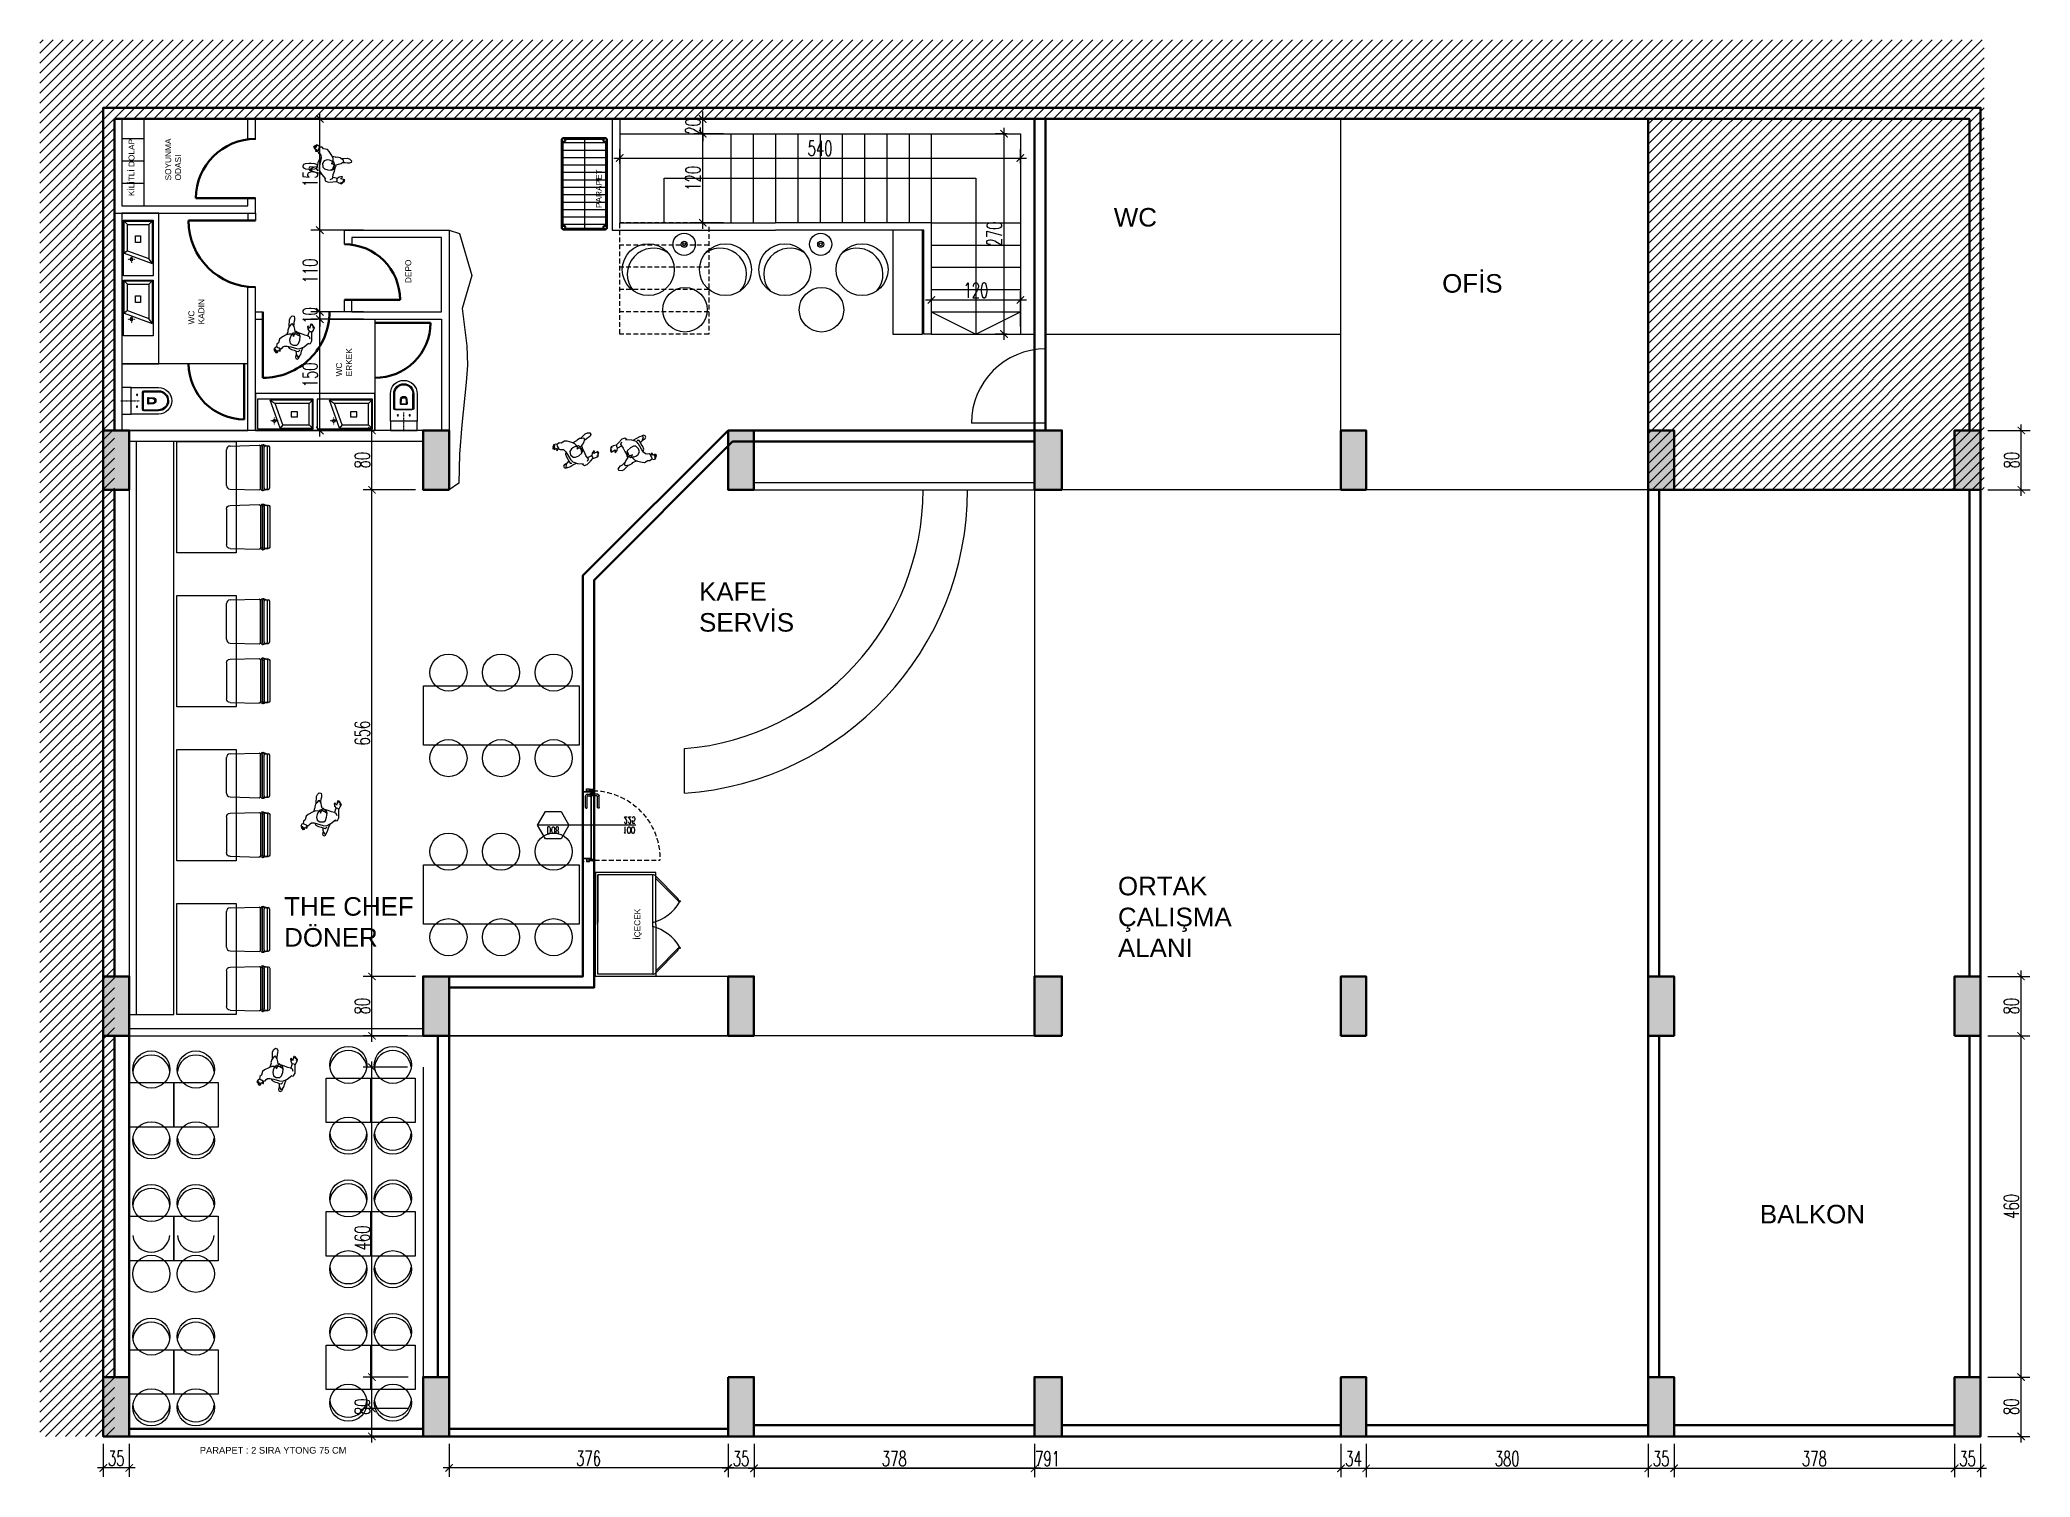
# Model space of a CAD drawing. Header units: millimetres. Extents: x 567392 to 582402, y 4512800 to 4518063.
# Drawn here: x 574276 to 576959, y 4516126 to 4518063 of the extents above; entities that cross this region are included whole.
import ezdxf
from ezdxf.enums import TextEntityAlignment as Align

# ---------------------------------------------------------------- set-up
doc = ezdxf.new("R2010")
doc.units = ezdxf.units.MM
for name, pattern in [('DASHDOT', [1, 0.5, -0.25, 0, -0.25]), ('DASHED2', [9.525, 6.35, -3.175]), ('DOT', [0.25, 0, -0.25])]:
    doc.linetypes.add(name, pattern=pattern)
for name, color, linetype, lineweight in [('1A_GOR_04', 163, 'Continuous', 9), ('A-olcu', 40, 'Continuous', 5), ('A-STEEL', 1, 'Continuous', 20), ('A-STRC-01', 2, 'Continuous', 40), ('a_tefris', 1, 'Continuous', 0), ('Yazi', 95, 'Continuous', 13), ('yücel- Yazı 1', 3, 'Continuous', 20), ('yücel-Ekipman', 4, 'Continuous', 25)]:
    doc.layers.add(name, color=color, linetype=linetype, lineweight=lineweight)
for name, color, linetype in [('A-DOGRAMA', 2, 'Continuous'), ('A-DOGRAMA-GOR', 1, 'Continuous'), ('A-ETİKET-KAPI', 1, 'Continuous'), ('a-fixture', 2, 'Continuous'), ('A-INCE', 252, 'Continuous'), ('a-people', 8, 'Continuous'), ('a_ahsap', 2, 'Continuous'), ('a_dim', 1, 'Continuous'), ('a_door_d', 1, 'DASHED2'), ('a_furn', 1, 'Continuous'), ('a_hatch_p1', 1, 'Continuous'), ('a_p1_d', 1, 'DASHED2'), ('a_p2', 2, 'Continuous'), ('a_porselenseramik', 21, 'Continuous'), ('P-KASASAC', 2, 'Continuous'), ('seramik', 251, 'Continuous')]:
    doc.layers.add(name, color=color, linetype=linetype)
doc.styles.add('ekp-yazı', font='Arial.ttf', dxfattribs={"height": 10})
doc.styles.add('OLCU', font='SIMPLEX.shx', dxfattribs={"width": 0.65})
doc.styles.add('RomanS', font='romans.shx', dxfattribs={"width": 0.6, "height": 16})
doc.styles.get("Standard").update_dxf_attribs({"font": 'Arial.ttf'})
doc.linetypes.add('BATTING', pattern='A,0.00254,-2.54,[134,ltypeshp.shx,S=2.54,R=0,X=-2.54,Y=0],-5.08,[134,ltypeshp.shx,S=2.54,R=180,X=2.54,Y=0],-2.54', length=10.16254)
doc.dimstyles.new('OLCU-İC', dxfattribs={"dimtxt": 20, "dimasz": 10, "dimexe": 12, "dimexo": 10, "dimgap": 3, "dimtad": 1, "dimdec": 0, "dimdsep": 46, "dimtxsty": 'OLCU', "dimblk": 'ARCHTICK', "dimcen": 2, "dimdle": 8, "dimclrd": 73, "dimclre": 1, "dimclrt": 1, "dimadec": 0, "dimazin": 0, "dimtfac": 1, "dimtdec": 0, "dimtix": 1, "dimtmove": 2, "dimatfit": 3, "dimldrblk": 'DOT', "dimfxl": 100, "dimfxlon": 1, "dimtvp": 1, "dimtolj": 1, "dimlwd": -1, "dimlwe": 0, "dimarcsym": 0})

msp = doc.modelspace()

# ---------------------------------------------------------------- texts
at = {"layer": 'a_furn', "char_height": 25, "attachment_point": 1}
for s, insert in [('WC', (575723.563, 4517836.614)), ('OFİS', (576166.062, 4517747.506)), ('KAFE SERVİS', (575164.647, 4517332.232)), ('ORTAK ÇALIŞMA ALANI', (575729.151, 4516935.13)), ('BALKON', (576594.275, 4516492.889))]:
    msp.add_mtext_dynamic_manual_height_columns(s, width=211.35787, gutter_width=12.5, heights=[0], dxfattribs=dict(at, insert=insert))
at = {"layer": 'a_furn', "color": 2, "insert": (574605.49, 4516907.635), "char_height": 25, "attachment_point": 1}
msp.add_mtext_dynamic_manual_height_columns('THE CHEF\\PDÖNER', width=211.35787, gutter_width=12.5, heights=[0], dxfattribs=at)
at = {"layer": 'Yazi', "char_height": 8, "attachment_point": 1, "rotation": 90}
for s, width, insert in [('KİLİTLİ DOLAP', 87.8263, (574395.735, 4517852.719)), ('SOYUNMA ODASI', 48.3995, (574445.177, 4517873.792)), ('PARAPET', 48.3995, (575025.567, 4517836.589)), ('DEPO', 48.3995, (574768.713, 4517735.408)), ('WC KADIN', 48.3995, (574476.507, 4517679.73)), ('WC ERKEK', 48.3995, (574675.543, 4517609.698))]:
    msp.add_mtext_dynamic_manual_height_columns(s, width=width, gutter_width=12.5, heights=[0], dxfattribs=dict(at, insert=insert))
at = {"layer": 'Yazi', "insert": (574491.795, 4516166.555), "char_height": 9, "attachment_point": 1}
msp.add_mtext_dynamic_manual_height_columns('PARAPET : 2 SIRA YTONG 75 CM', width=222.07601, gutter_width=12.5, heights=[0], dxfattribs=at)
at = {"layer": 'yücel- Yazı 1', "style": 'ekp-yazı'}
msp.add_text('İÇECEK', height=8, rotation=90, dxfattribs=at).set_placement((575085.416, 4516850.39))

# ---------------------------------------------------------------- blocks, each defined once
blk = doc.blocks.new('A$C4245411F')
for p, q in [((45.1, 0.6), (44.2, -4.7)), ((45.3, 5.4), (45.1, 0.6)), ((46.6, 8.5), (45.3, 5.4)), ((47, 11.2), (46.2, 8.3)), ((48.6, 9.7), (46.6, 8.5)), ((48.8, 12.4), (47, 11.2)), ((49.3, 2.2), (47.7, 0.1)), ((50.3, 7.8), (48.6, 9.7)), ((50.7, 12), (48.8, 12.4)), ((52.3, 2.2), (49.3, 2.2)), ((51.8, 5.3), (50.3, 7.8)), ((51.5, 10.4), (50.7, 12)), ((51.4, 6.4), (51.5, 10.4)), ((52.6, 2.2), (51.8, 5.3)), ((55.1, 1.7), (52.3, 2.2)), ((58.8, 1.6), (55.1, 1.7)), ((62.5, 0.5), (58.8, 1.6)), ((64.3, -1.6), (62.5, 0.5)), ((70.6, 0.5), (69.1, -1.1)), ((71.8, 2.7), (70.6, 0.5)), ((73.2, 3.7), (71.8, 2.7)), ((74, 7), (73.2, 6.7)), ((73.2, 6.7), (73.5, 5.2)), ((75.1, 3.2), (73.2, 3.7)), ((73.5, 5.2), (75.1, 3.2)), ((75, 5.9), (74, 7)), ((75.9, 6.1), (75, 5.9)), ((75.1, 3.1), (77.3, 3)), ((76.6, 9.3), (75.9, 6.1)), ((77.4, 9.3), (76.6, 9.3)), ((77.3, 3), (79.3, 2.2)), ((77.7, 7), (77.4, 9.3)), ((78.3, 10.2), (77.7, 7)), ((79.1, 9.8), (78.3, 10.2)), ((79.2, 6.5), (79.1, 9.8)), ((80, 9), (79.2, 6.5)), ((79.5, 2.2), (81.1, 3.4)), ((79.8, -1.3), (79.5, 2.2)), ((80.7, 8.5), (80, 9)), ((80.4, 5.6), (80.7, 8.5)), ((81.5, 7), (80.4, 5.6)), ((81.1, 3.4), (82.1, 6.4)), ((82.1, 6.4), (81.5, 7)), ((35.5, -11.7), (34.4, -15.7)), ((34.4, -15.7), (35.7, -21.9)), ((38.5, -10.7), (35.5, -11.7)), ((36.8, -26.7), (35.5, -30.4)), ((35.7, -21.9), (36.8, -26.7)), ((36.7, -26.3), (38.1, -27.4)), ((39.5, -20.8), (37.7, -17.9)), ((43.2, -5.8), (38.2, -11.8)), ((38.2, -11.8), (38.5, -10.7)), ((41.8, -21.3), (39.5, -20.8)), ((40.8, -27.5), (41, -26)), ((41, -26), (41.6, -21.3)), ((41.6, -21.3), (45.5, -21.3)), ((48.4, -1.7), (43.2, -5.8)), ((45.5, -21.3), (50.3, -22.1)), ((52.7, -1.1), (48.4, -1.7)), ((50.3, -22.1), (55.8, -22.6)), ((51.3, -8.4), (50.7, -13.1)), ((50.7, -13.1), (51.2, -18.3)), ((52.1, -18.7), (51.2, -17.2)), ((51.2, -18.3), (52.7, -20.9)), ((53.1, -5.8), (51.3, -8.4)), ((54, -19.5), (52.1, -18.7)), ((60.7, -1.8), (52.7, -1.1)), ((52.7, -20.9), (55, -21.5)), ((58.1, -4.8), (53.1, -5.8)), ((56.2, -20.2), (54, -19.5)), ((55, -21.5), (55.9, -21.8)), ((55.9, -21.8), (56.5, -23.2)), ((57.7, -20.6), (56.2, -20.2)), ((56.5, -23.2), (57.4, -23.7)), ((57.4, -23.7), (58.1, -23)), ((58.9, -20.2), (57.7, -20.6)), ((62.2, -6.3), (58.1, -4.8)), ((58.1, -23), (58.5, -21.7)), ((58.5, -21.7), (61.6, -20.4)), ((58.5, -23.2), (59.1, -23.4)), ((59.6, -18.7), (58.9, -20.2)), ((59.1, -23.4), (60.4, -26.4)), ((59.9, -16.4), (59.6, -18.7)), ((60, -18), (59.9, -16.4)), ((60.7, -18.7), (60, -18)), ((60.4, -26.4), (61.9, -29.8)), ((65.5, -1.8), (60.7, -1.8)), ((61.9, -18.6), (60.7, -18.7)), ((61.6, -20.4), (63.3, -17.2)), ((63.2, -16.8), (61.9, -18.6)), ((64, -10.3), (62.2, -6.3)), ((63.2, -18.7), (66.9, -18)), ((63.3, -17.2), (64, -13.6)), ((64, -13.6), (64, -10.3)), ((69.1, -1.1), (65.5, -1.8)), ((66.9, -18), (70.6, -15.6)), ((68.8, -22), (68.9, -20.8)), ((69.2, -23.2), (68.8, -22)), ((68.9, -20.8), (69.5, -16.5)), ((68.9, -27.1), (69.2, -23.2)), ((70.6, -15.6), (75.6, -11.4)), ((75.6, -11.4), (77.8, -8.7)), ((77.8, -8.7), (78.1, -3.5)), ((78.1, -3.5), (79.8, -1.3)), ((35.5, -30.4), (34.8, -33.8)), ((34.8, -33.8), (35.7, -34.6)), ((35.7, -34.6), (36.2, -32.8)), ((36.2, -32.8), (36.4, -35.7)), ((36.4, -35.7), (37.4, -36)), ((37.4, -36), (37.5, -35)), ((37.5, -35), (37.8, -37.1)), ((37.8, -37.1), (38.9, -37.4)), ((38.1, -27.4), (40.4, -27.5)), ((38.9, -37.4), (39.3, -35.6)), ((39.3, -35.6), (39.7, -37.5)), ((39.7, -37.5), (40.5, -37.5)), ((40.5, -37.5), (41.2, -31.5)), ((43.2, -29.8), (40.8, -27.5)), ((41.2, -31.5), (42.1, -32.3)), ((42.1, -32.3), (43.4, -33.9)), ((44.4, -33.3), (43.2, -29.8)), ((43.4, -33.9), (44.4, -33.3)), ((61.9, -29.8), (63.6, -31.6)), ((63.3, -34.9), (62.8, -31.3)), ((63.2, -37.9), (63.3, -34.9)), ((63.6, -40.7), (63.2, -37.9)), ((63.6, -31.6), (64.8, -32.7)), ((64.8, -43), (63.6, -40.7)), ((64.8, -32.7), (66.5, -32)), ((67.3, -43), (64.8, -43)), ((66.5, -32), (67.4, -29.7)), ((69.2, -40.4), (67.3, -43)), ((67.4, -29.7), (68.9, -27.1)), ((68.4, -28.5), (69.9, -37.2)), ((69.9, -37.2), (69.2, -40.4))]:
    blk.add_line(p, q)
blk = doc.blocks.new('_ArchTick')
at = {"const_width": 0.15}
blk.add_lwpolyline([(-0.5, -0.5), (0.5, 0.5)], dxfattribs=at)
blk = doc.blocks.new('*D112')
at = {"layer": 'a_dim', "color": 1, "lineweight": 0, "transparency": 16777216}
for p, q in [((574772.5, 4516260.7), (574711.8, 4516260.7)), ((574780.2, 4516180.7), (574711.8, 4516180.7))]:
    blk.add_line(p, q, dxfattribs=at)
at = {"layer": 'a_dim', "color": 73, "transparency": 16777216}
blk.add_line((574723.8, 4516172.7), (574723.8, 4516268.7), dxfattribs=at)
at = {"layer": 'Defpoints', "color": 0, "transparency": 16777216}
for p in [(574723.8, 4516260.7), (574782.5, 4516260.7), (574790.2, 4516180.7)]:
    blk.add_point(p, dxfattribs=at)
at = {"layer": 'a_dim', "color": 73, "transparency": 16777216, "xscale": 10, "yscale": 10, "zscale": 10}
for p, rotation in [((574723.8, 4516260.7), 90), ((574723.8, 4516180.7), 270)]:
    blk.add_blockref('_ArchTick', p, dxfattribs=dict(at, rotation=rotation))
at = {"layer": 'a_dim', "color": 1, "transparency": 16777216, "insert": (574710.8, 4516220.7), "char_height": 20, "attachment_point": 5, "rotation": 90, "style": 'OLCU'}
blk.add_mtext('\\A1;80', dxfattribs=at)
blk = doc.blocks.new('_Dot')
at = {"color": 0, "linetype": 'ByBlock', "lineweight": -2}
blk.add_line((-0.5, 0), (-1, 0), dxfattribs=at)
at = {"color": 0, "linetype": 'ByBlock', "const_width": 0.5}
blk.add_lwpolyline([(-0.25, 0, 1), (0.25, 0, 1)], format="xyb", close=True, dxfattribs=at)
blk = doc.blocks.new('*D113')
at = {"layer": 'a_dim', "color": 73, "transparency": 16777216}
blk.add_line((574723.8, 4516210.3), (574723.8, 4516686.3), dxfattribs=at)
at = {"layer": 'a_dim', "color": 1, "lineweight": 0, "transparency": 16777216}
for p, q in [((574771.8, 4516678.3), (574711.8, 4516678.3)), ((574771.8, 4516218.3), (574711.8, 4516218.3))]:
    blk.add_line(p, q, dxfattribs=at)
at = {"layer": 'Defpoints', "color": 0, "transparency": 16777216}
for p in [(574723.8, 4516678.3), (574781.8, 4516678.3), (574781.8, 4516218.3)]:
    blk.add_point(p, dxfattribs=at)
at = {"layer": 'a_dim', "color": 73, "transparency": 16777216, "xscale": 10, "yscale": 10, "zscale": 10}
for p, rotation in [((574723.8, 4516678.3), 90), ((574723.8, 4516218.3), 270)]:
    blk.add_blockref('_ArchTick', p, dxfattribs=dict(at, rotation=rotation))
at = {"layer": 'a_dim', "color": 1, "transparency": 16777216, "insert": (574710.8, 4516448.3), "char_height": 20, "attachment_point": 5, "rotation": 90, "style": 'OLCU'}
blk.add_mtext('\\A1;460', dxfattribs=at)
blk = doc.blocks.new('*D114')
at = {"layer": 'a_dim', "color": 1, "lineweight": 0, "transparency": 16777216}
for p, q in [((574782.7, 4516800.7), (574711.8, 4516800.7)), ((574771.8, 4516720.7), (574711.8, 4516720.7))]:
    blk.add_line(p, q, dxfattribs=at)
at = {"layer": 'a_dim', "color": 73, "transparency": 16777216}
blk.add_line((574723.8, 4516712.7), (574723.8, 4516808.7), dxfattribs=at)
at = {"layer": 'Defpoints', "color": 0, "transparency": 16777216}
for p in [(574723.8, 4516800.7), (574792.7, 4516800.7), (574781.8, 4516720.7)]:
    blk.add_point(p, dxfattribs=at)
at = {"layer": 'a_dim', "color": 73, "transparency": 16777216, "xscale": 10, "yscale": 10, "zscale": 10}
for p, rotation in [((574723.8, 4516800.7), 90), ((574723.8, 4516720.7), 270)]:
    blk.add_blockref('_ArchTick', p, dxfattribs=dict(at, rotation=rotation))
at = {"layer": 'a_dim', "color": 1, "transparency": 16777216, "insert": (574710.8, 4516760.7), "char_height": 20, "attachment_point": 5, "rotation": 90, "style": 'OLCU'}
blk.add_mtext('\\A1;80', dxfattribs=at)
blk = doc.blocks.new('*D115')
at = {"layer": 'a_dim', "color": 73, "transparency": 16777216}
blk.add_line((574723.8, 4516792.7), (574723.8, 4517464.7), dxfattribs=at)
at = {"layer": 'a_dim', "color": 1, "lineweight": 0, "transparency": 16777216}
for p, q in [((574782.7, 4517456.7), (574711.8, 4517456.7)), ((574782.7, 4516800.7), (574711.8, 4516800.7))]:
    blk.add_line(p, q, dxfattribs=at)
at = {"layer": 'Defpoints', "color": 0, "transparency": 16777216}
for p in [(574723.8, 4517456.7), (574792.7, 4517456.7), (574792.7, 4516800.7)]:
    blk.add_point(p, dxfattribs=at)
at = {"layer": 'a_dim', "color": 73, "transparency": 16777216, "xscale": 10, "yscale": 10, "zscale": 10}
for p, rotation in [((574723.8, 4517456.7), 90), ((574723.8, 4516800.7), 270)]:
    blk.add_blockref('_ArchTick', p, dxfattribs=dict(at, rotation=rotation))
at = {"layer": 'a_dim', "color": 1, "transparency": 16777216, "insert": (574710.8, 4517128.7), "char_height": 20, "attachment_point": 5, "rotation": 90, "style": 'OLCU'}
blk.add_mtext('\\A1;656', dxfattribs=at)
blk = doc.blocks.new('*D116')
at = {"layer": 'a_dim', "color": 73, "transparency": 16777216}
blk.add_line((574723.8, 4517448.7), (574723.8, 4517544.7), dxfattribs=at)
at = {"layer": 'a_dim', "color": 1, "lineweight": 0, "transparency": 16777216}
for p, q in [((574782.7, 4517536.7), (574711.8, 4517536.7)), ((574782.7, 4517456.7), (574711.8, 4517456.7))]:
    blk.add_line(p, q, dxfattribs=at)
at = {"layer": 'Defpoints', "color": 0, "transparency": 16777216}
for p in [(574723.8, 4517536.7), (574792.7, 4517536.7), (574792.7, 4517456.7)]:
    blk.add_point(p, dxfattribs=at)
at = {"layer": 'a_dim', "color": 73, "transparency": 16777216, "xscale": 10, "yscale": 10, "zscale": 10}
for p, rotation in [((574723.8, 4517536.7), 90), ((574723.8, 4517456.7), 270)]:
    blk.add_blockref('_ArchTick', p, dxfattribs=dict(at, rotation=rotation))
at = {"layer": 'a_dim', "color": 1, "transparency": 16777216, "insert": (574710.8, 4517496.7), "char_height": 20, "attachment_point": 5, "rotation": 90, "style": 'OLCU'}
blk.add_mtext('\\A1;80', dxfattribs=at)
blk = doc.blocks.new('*D117')
at = {"layer": 'a_dim', "color": 1, "lineweight": 0, "transparency": 16777216}
for p, q in [((574712.4, 4517686.7), (574641.6, 4517686.7)), ((574712.4, 4517536.7), (574641.6, 4517536.7))]:
    blk.add_line(p, q, dxfattribs=at)
at = {"layer": 'a_dim', "color": 73, "transparency": 16777216}
blk.add_line((574653.6, 4517528.7), (574653.6, 4517694.7), dxfattribs=at)
at = {"layer": 'Defpoints', "color": 0, "transparency": 16777216}
for p in [(574653.6, 4517686.7), (574722.4, 4517686.7), (574722.4, 4517536.7)]:
    blk.add_point(p, dxfattribs=at)
at = {"layer": 'a_dim', "color": 73, "transparency": 16777216, "xscale": 10, "yscale": 10, "zscale": 10}
for p, rotation in [((574653.6, 4517686.7), 90), ((574653.6, 4517536.7), 270)]:
    blk.add_blockref('_ArchTick', p, dxfattribs=dict(at, rotation=rotation))
at = {"layer": 'a_dim', "color": 1, "transparency": 16777216, "insert": (574640.6, 4517611.7), "char_height": 20, "attachment_point": 5, "rotation": 90, "style": 'OLCU'}
blk.add_mtext('\\A1;150', dxfattribs=at)
blk = doc.blocks.new('*D118')
at = {"layer": 'a_dim', "color": 1, "lineweight": 0, "transparency": 16777216}
for p, q in [((575238.7, 4516170.7), (575238.7, 4516125.7)), ((575616.7, 4516170.7), (575616.7, 4516125.7))]:
    blk.add_line(p, q, dxfattribs=at)
at = {"layer": 'a_dim', "color": 73, "transparency": 16777216}
blk.add_line((575230.7, 4516137.7), (575624.7, 4516137.7), dxfattribs=at)
at = {"layer": 'Defpoints', "color": 0, "transparency": 16777216}
for p in [(575238.7, 4516180.7), (575616.7, 4516180.7), (575616.7, 4516137.7)]:
    blk.add_point(p, dxfattribs=at)
at = {"layer": 'a_dim', "color": 73, "transparency": 16777216, "xscale": 10, "yscale": 10, "zscale": 10, "rotation": 180}
blk.add_blockref('_ArchTick', (575238.7, 4516137.7), dxfattribs=at)
at = {"layer": 'a_dim', "color": 73, "transparency": 16777216, "xscale": 10, "yscale": 10, "zscale": 10}
blk.add_blockref('_ArchTick', (575616.7, 4516137.7), dxfattribs=at)
at = {"layer": 'a_dim', "color": 3, "transparency": 16777216, "insert": (575427.7, 4516150.7), "char_height": 20, "attachment_point": 5, "style": 'OLCU'}
blk.add_mtext('\\A1;378', dxfattribs=at)
blk = doc.blocks.new('*D119')
at = {"layer": 'a_dim', "color": 1, "lineweight": 0, "transparency": 16777216}
for p, q in [((575238.7, 4516170.7), (575238.7, 4516125.7)), ((575616.7, 4516170.7), (575616.7, 4516125.7))]:
    blk.add_line(p, q, dxfattribs=at)
at = {"layer": 'a_dim', "color": 73, "transparency": 16777216}
blk.add_line((575624.7, 4516137.7), (575230.7, 4516137.7), dxfattribs=at)
at = {"layer": 'Defpoints', "color": 0, "transparency": 16777216}
for p in [(575238.7, 4516180.7), (575616.7, 4516180.7), (575238.7, 4516137.7)]:
    blk.add_point(p, dxfattribs=at)
at = {"layer": 'a_dim', "color": 73, "transparency": 16777216, "xscale": 10, "yscale": 10, "zscale": 10, "rotation": 180}
blk.add_blockref('_ArchTick', (575238.7, 4516137.7), dxfattribs=at)
at = {"layer": 'a_dim', "color": 73, "transparency": 16777216, "xscale": 10, "yscale": 10, "zscale": 10}
blk.add_blockref('_ArchTick', (575616.7, 4516137.7), dxfattribs=at)
at = {"layer": 'a_dim', "color": 3, "transparency": 16777216, "insert": (575427.7, 4516150.7), "char_height": 20, "attachment_point": 5, "style": 'OLCU'}
blk.add_mtext('\\A1;378', dxfattribs=at)
blk = doc.blocks.new('*D120')
at = {"layer": 'a_dim', "color": 1, "lineweight": 0, "transparency": 16777216}
for p, q in [((575238.7, 4516170.7), (575238.7, 4516125.7)), ((576029.7, 4516170.7), (576029.7, 4516125.7))]:
    blk.add_line(p, q, dxfattribs=at)
at = {"layer": 'a_dim', "color": 73, "transparency": 16777216}
blk.add_line((575230.7, 4516137.7), (576037.7, 4516137.7), dxfattribs=at)
at = {"layer": 'Defpoints', "color": 0, "transparency": 16777216}
for p in [(575238.7, 4516180.7), (576029.7, 4516180.7), (576029.7, 4516137.7)]:
    blk.add_point(p, dxfattribs=at)
at = {"layer": 'a_dim', "color": 73, "transparency": 16777216, "xscale": 10, "yscale": 10, "zscale": 10, "rotation": 180}
blk.add_blockref('_ArchTick', (575238.7, 4516137.7), dxfattribs=at)
at = {"layer": 'a_dim', "color": 73, "transparency": 16777216, "xscale": 10, "yscale": 10, "zscale": 10}
blk.add_blockref('_ArchTick', (576029.7, 4516137.7), dxfattribs=at)
at = {"layer": 'a_dim', "color": 3, "transparency": 16777216, "insert": (575634.2, 4516150.7), "char_height": 20, "attachment_point": 5, "style": 'OLCU'}
blk.add_mtext('\\A1;791', dxfattribs=at)
blk = doc.blocks.new('*D121')
at = {"layer": 'a_dim', "color": 1, "lineweight": 0, "transparency": 16777216}
for p, q in [((576029.7, 4516170.7), (576029.7, 4516125.7)), ((576063.7, 4516170.7), (576063.7, 4516125.7))]:
    blk.add_line(p, q, dxfattribs=at)
at = {"layer": 'a_dim', "color": 73, "transparency": 16777216}
blk.add_line((576021.7, 4516137.7), (576071.7, 4516137.7), dxfattribs=at)
at = {"layer": 'Defpoints', "color": 0, "transparency": 16777216}
for p in [(576029.7, 4516180.7), (576063.7, 4516180.7), (576063.7, 4516137.7)]:
    blk.add_point(p, dxfattribs=at)
at = {"layer": 'a_dim', "color": 73, "transparency": 16777216, "xscale": 10, "yscale": 10, "zscale": 10, "rotation": 180}
blk.add_blockref('_ArchTick', (576029.7, 4516137.7), dxfattribs=at)
at = {"layer": 'a_dim', "color": 73, "transparency": 16777216, "xscale": 10, "yscale": 10, "zscale": 10}
blk.add_blockref('_ArchTick', (576063.7, 4516137.7), dxfattribs=at)
at = {"layer": 'a_dim', "color": 3, "transparency": 16777216, "insert": (576046.7, 4516150.7), "char_height": 20, "attachment_point": 5, "style": 'OLCU'}
blk.add_mtext('\\A1;34', dxfattribs=at)
blk = doc.blocks.new('*D122')
at = {"layer": 'a_dim', "color": 1, "lineweight": 0, "transparency": 16777216}
for p, q in [((576063.7, 4516170.7), (576063.7, 4516125.7)), ((576443.7, 4516170.7), (576443.7, 4516125.7))]:
    blk.add_line(p, q, dxfattribs=at)
at = {"layer": 'a_dim', "color": 73, "transparency": 16777216}
blk.add_line((576055.7, 4516137.7), (576451.7, 4516137.7), dxfattribs=at)
at = {"layer": 'Defpoints', "color": 0, "transparency": 16777216}
for p in [(576063.7, 4516180.7), (576443.7, 4516180.7), (576443.7, 4516137.7)]:
    blk.add_point(p, dxfattribs=at)
at = {"layer": 'a_dim', "color": 73, "transparency": 16777216, "xscale": 10, "yscale": 10, "zscale": 10, "rotation": 180}
blk.add_blockref('_ArchTick', (576063.7, 4516137.7), dxfattribs=at)
at = {"layer": 'a_dim', "color": 73, "transparency": 16777216, "xscale": 10, "yscale": 10, "zscale": 10}
blk.add_blockref('_ArchTick', (576443.7, 4516137.7), dxfattribs=at)
at = {"layer": 'a_dim', "color": 3, "transparency": 16777216, "insert": (576253.7, 4516150.7), "char_height": 20, "attachment_point": 5, "style": 'OLCU'}
blk.add_mtext('\\A1;380', dxfattribs=at)
blk = doc.blocks.new('*D123')
at = {"layer": 'a_dim', "color": 1, "lineweight": 0, "transparency": 16777216}
for p, q in [((576443.7, 4516170.7), (576443.7, 4516125.7)), ((576478.7, 4516170.7), (576478.7, 4516125.7))]:
    blk.add_line(p, q, dxfattribs=at)
at = {"layer": 'a_dim', "color": 73, "transparency": 16777216}
blk.add_line((576435.7, 4516137.7), (576486.7, 4516137.7), dxfattribs=at)
at = {"layer": 'Defpoints', "color": 0, "transparency": 16777216}
for p in [(576443.7, 4516180.7), (576478.7, 4516180.7), (576478.7, 4516137.7)]:
    blk.add_point(p, dxfattribs=at)
at = {"layer": 'a_dim', "color": 73, "transparency": 16777216, "xscale": 10, "yscale": 10, "zscale": 10, "rotation": 180}
blk.add_blockref('_ArchTick', (576443.7, 4516137.7), dxfattribs=at)
at = {"layer": 'a_dim', "color": 73, "transparency": 16777216, "xscale": 10, "yscale": 10, "zscale": 10}
blk.add_blockref('_ArchTick', (576478.7, 4516137.7), dxfattribs=at)
at = {"layer": 'a_dim', "color": 3, "transparency": 16777216, "insert": (576461.2, 4516150.7), "char_height": 20, "attachment_point": 5, "style": 'OLCU'}
blk.add_mtext('\\A1;35', dxfattribs=at)
blk = doc.blocks.new('*D124')
at = {"layer": 'a_dim', "color": 1, "lineweight": 0, "transparency": 16777216}
for p, q in [((576478.7, 4516170.7), (576478.7, 4516125.7)), ((576856.7, 4516170.7), (576856.7, 4516125.7))]:
    blk.add_line(p, q, dxfattribs=at)
at = {"layer": 'a_dim', "color": 73, "transparency": 16777216}
blk.add_line((576470.7, 4516137.7), (576864.7, 4516137.7), dxfattribs=at)
at = {"layer": 'Defpoints', "color": 0, "transparency": 16777216}
for p in [(576478.7, 4516180.7), (576856.7, 4516180.7), (576856.7, 4516137.7)]:
    blk.add_point(p, dxfattribs=at)
at = {"layer": 'a_dim', "color": 73, "transparency": 16777216, "xscale": 10, "yscale": 10, "zscale": 10, "rotation": 180}
blk.add_blockref('_ArchTick', (576478.7, 4516137.7), dxfattribs=at)
at = {"layer": 'a_dim', "color": 73, "transparency": 16777216, "xscale": 10, "yscale": 10, "zscale": 10}
blk.add_blockref('_ArchTick', (576856.7, 4516137.7), dxfattribs=at)
at = {"layer": 'a_dim', "color": 3, "transparency": 16777216, "insert": (576667.7, 4516150.7), "char_height": 20, "attachment_point": 5, "style": 'OLCU'}
blk.add_mtext('\\A1;378', dxfattribs=at)
blk = doc.blocks.new('*D125')
at = {"layer": 'a_dim', "color": 1, "lineweight": 0, "transparency": 16777216}
for p, q in [((576856.7, 4516170.7), (576856.7, 4516125.7)), ((576891.7, 4516170.7), (576891.7, 4516125.7))]:
    blk.add_line(p, q, dxfattribs=at)
at = {"layer": 'a_dim', "color": 73, "transparency": 16777216}
blk.add_line((576848.7, 4516137.7), (576899.7, 4516137.7), dxfattribs=at)
at = {"layer": 'Defpoints', "color": 0, "transparency": 16777216}
for p in [(576856.7, 4516180.7), (576891.7, 4516180.7), (576891.7, 4516137.7)]:
    blk.add_point(p, dxfattribs=at)
at = {"layer": 'a_dim', "color": 73, "transparency": 16777216, "xscale": 10, "yscale": 10, "zscale": 10, "rotation": 180}
blk.add_blockref('_ArchTick', (576856.7, 4516137.7), dxfattribs=at)
at = {"layer": 'a_dim', "color": 73, "transparency": 16777216, "xscale": 10, "yscale": 10, "zscale": 10}
blk.add_blockref('_ArchTick', (576891.7, 4516137.7), dxfattribs=at)
at = {"layer": 'a_dim', "color": 3, "transparency": 16777216, "insert": (576874.2, 4516150.7), "char_height": 20, "attachment_point": 5, "style": 'OLCU'}
blk.add_mtext('\\A1;35', dxfattribs=at)
blk = doc.blocks.new('*D126')
at = {"layer": 'a_dim', "color": 1, "lineweight": 0, "transparency": 16777216}
for p, q in [((576901.7, 4516260.7), (576958.2, 4516260.7)), ((576901.7, 4516180.7), (576958.2, 4516180.7))]:
    blk.add_line(p, q, dxfattribs=at)
at = {"layer": 'a_dim', "color": 73, "transparency": 16777216}
blk.add_line((576946.2, 4516172.7), (576946.2, 4516268.7), dxfattribs=at)
at = {"layer": 'Defpoints', "color": 0, "transparency": 16777216}
for p in [(576891.7, 4516260.7), (576946.2, 4516260.7), (576891.7, 4516180.7)]:
    blk.add_point(p, dxfattribs=at)
at = {"layer": 'a_dim', "color": 73, "transparency": 16777216, "xscale": 10, "yscale": 10, "zscale": 10}
for p, rotation in [((576946.2, 4516260.7), 90), ((576946.2, 4516180.7), 270)]:
    blk.add_blockref('_ArchTick', p, dxfattribs=dict(at, rotation=rotation))
at = {"layer": 'a_dim', "color": 3, "transparency": 16777216, "insert": (576933.2, 4516220.7), "char_height": 20, "attachment_point": 5, "rotation": 90, "style": 'OLCU'}
blk.add_mtext('\\A1;80', dxfattribs=at)
blk = doc.blocks.new('*D127')
at = {"layer": 'a_dim', "color": 1, "lineweight": 0, "transparency": 16777216}
for p, q in [((576901.7, 4516720.7), (576958.2, 4516720.7)), ((576901.7, 4516260.7), (576958.2, 4516260.7))]:
    blk.add_line(p, q, dxfattribs=at)
at = {"layer": 'a_dim', "color": 73, "transparency": 16777216}
blk.add_line((576946.2, 4516252.7), (576946.2, 4516728.7), dxfattribs=at)
at = {"layer": 'Defpoints', "color": 0, "transparency": 16777216}
for p in [(576891.7, 4516720.7), (576946.2, 4516720.7), (576891.7, 4516260.7)]:
    blk.add_point(p, dxfattribs=at)
at = {"layer": 'a_dim', "color": 73, "transparency": 16777216, "xscale": 10, "yscale": 10, "zscale": 10}
for p, rotation in [((576946.2, 4516720.7), 90), ((576946.2, 4516260.7), 270)]:
    blk.add_blockref('_ArchTick', p, dxfattribs=dict(at, rotation=rotation))
at = {"layer": 'a_dim', "color": 3, "transparency": 16777216, "insert": (576933.2, 4516490.7), "char_height": 20, "attachment_point": 5, "rotation": 90, "style": 'OLCU'}
blk.add_mtext('\\A1;460', dxfattribs=at)
blk = doc.blocks.new('*D128')
at = {"layer": 'a_dim', "color": 1, "lineweight": 0, "transparency": 16777216}
for p, q in [((576901.7, 4516800.7), (576958.2, 4516800.7)), ((576901.7, 4516720.7), (576958.2, 4516720.7))]:
    blk.add_line(p, q, dxfattribs=at)
at = {"layer": 'a_dim', "color": 73, "transparency": 16777216}
blk.add_line((576946.2, 4516712.7), (576946.2, 4516808.7), dxfattribs=at)
at = {"layer": 'Defpoints', "color": 0, "transparency": 16777216}
for p in [(576891.7, 4516800.7), (576946.2, 4516800.7), (576891.7, 4516720.7)]:
    blk.add_point(p, dxfattribs=at)
at = {"layer": 'a_dim', "color": 73, "transparency": 16777216, "xscale": 10, "yscale": 10, "zscale": 10}
for p, rotation in [((576946.2, 4516800.7), 90), ((576946.2, 4516720.7), 270)]:
    blk.add_blockref('_ArchTick', p, dxfattribs=dict(at, rotation=rotation))
at = {"layer": 'a_dim', "color": 3, "transparency": 16777216, "insert": (576933.2, 4516760.7), "char_height": 20, "attachment_point": 5, "rotation": 90, "style": 'OLCU'}
blk.add_mtext('\\A1;80', dxfattribs=at)
blk = doc.blocks.new('*D129')
at = {"layer": 'a_dim', "color": 73, "transparency": 16777216}
blk.add_line((576946.6, 4517448.7), (576946.6, 4517544.7), dxfattribs=at)
at = {"layer": 'a_dim', "color": 1, "lineweight": 0, "transparency": 16777216}
for p, q in [((576901.7, 4517536.7), (576958.6, 4517536.7)), ((576901.7, 4517456.7), (576958.6, 4517456.7))]:
    blk.add_line(p, q, dxfattribs=at)
at = {"layer": 'Defpoints', "color": 0, "transparency": 16777216}
for p in [(576891.7, 4517536.7), (576946.6, 4517536.7), (576891.7, 4517456.7)]:
    blk.add_point(p, dxfattribs=at)
at = {"layer": 'a_dim', "color": 73, "transparency": 16777216, "xscale": 10, "yscale": 10, "zscale": 10}
for p, rotation in [((576946.6, 4517536.7), 90), ((576946.6, 4517456.7), 270)]:
    blk.add_blockref('_ArchTick', p, dxfattribs=dict(at, rotation=rotation))
at = {"layer": 'a_dim', "color": 3, "transparency": 16777216, "insert": (576933.6, 4517496.7), "char_height": 20, "attachment_point": 5, "rotation": 90, "style": 'OLCU'}
blk.add_mtext('\\A1;80', dxfattribs=at)
blk = doc.blocks.new('A$C7D9B4CFC')
at = {"linetype": 'DASHDOT', "ltscale": 0.2}
blk.add_line((0, 14), (0, -11.5), dxfattribs=at)
for p, q in [((-13.5, -17.3), (-13.5, -37)), ((-12.2, -17.3), (-12.2, -37)), ((11.5, -15.3), (-11.5, -15.3)), ((-11.2, -16.3), (11.2, -16.3)), ((-2.9, -23.5), (2.9, -23.5)), ((12.2, -17.3), (12.2, -37)), ((13.5, -37), (13.5, -17.3))]:
    blk.add_line(p, q)
blk.add_lwpolyline([(-18, 0), (-18, 12.5), (18, 12.5), (18, 0)])
for points in [[(0, -55, 0.414214), (18, -37), (18, 0), (-18, 0), (-18, -37, 0.414214)], [(-0.2, -33.5), (0.2, -33.5, 0.400971), (4.2, -29.7), (4.5, -23.5, 0.427581), (3.5, -22.5), (-3.5, -22.5, 0.427581), (-4.5, -23.5), (-4.2, -29.7, 0.400971)]]:
    blk.add_lwpolyline(points, format="xyb", close=True)
blk.add_lwpolyline([(-2.9, -23.5, 0.429678), (-3.4, -24), (-3.2, -28.8, 0.400971), (-0.2, -31.7), (0.2, -31.7, 0.400971), (3.2, -28.8), (3.4, -24, 0.429678), (2.9, -23.5)], format="xyb")
for centre in [(-8, -8), (8, -8)]:
    blk.add_circle(centre, 0.8)
for centre, radius, start, end in [((-11.5, -17.3), 2, 90, 180), ((-11.2, -17.3), 1, 90, 180), ((11.2, -17.3), 1, 0, 90), ((11.5, -17.3), 2, 0, 90), ((0, -37), 13.5, 180, 270), ((0, -37), 12.2, 180, 270), ((0, -37), 12.2, 270, 0), ((0, -37), 13.5, 270, 0)]:
    blk.add_arc(centre, radius, start, end)
blk = doc.blocks.new('A$C3D5E6B25')
at = {"color": 0, "linetype": 'Continuous', "lineweight": 15}
for p, q in [((-75, 0), (-75, -40)), ((0, 0), (-75, 0)), ((0, -40), (0, 0)), ((-30.5, -1), (-74, -1)), ((-74, -1), (-74, -39)), ((-30.5, -1), (-16.7, -39)), ((-75, -40), (0, -40)), ((-74, -39), (-16.7, -39))]:
    blk.add_line(p, q, dxfattribs=at)
at = {"color": 8, "linetype": 'Continuous', "lineweight": 15}
for p, q in [((-69.4, -5.6), (-74, -1)), ((-34, -5.6), (-69.4, -5.6)), ((-69.4, -5.6), (-69.4, -34.4)), ((-53.9, -16.4), (-53.9, -23.2)), ((-45.1, -16.4), (-53.9, -16.4)), ((-53.9, -23.2), (-45.1, -23.2)), ((-45.1, -23.2), (-45.1, -16.4)), ((-34, -5.6), (-30.5, -1)), ((-34, -5.6), (-23.5, -34.4)), ((-69.4, -34.4), (-74, -39)), ((-69.4, -34.4), (-23.5, -34.4)), ((-16.7, -39), (-23.5, -34.4))]:
    blk.add_line(p, q, dxfattribs=at)
at = {"linetype": 'DOT'}
for p, q in [((-27.5, -11), (-17.5, -11)), ((-22.5, -6), (-22.5, -16))]:
    blk.add_line(p, q, dxfattribs=at)
blk.add_circle((-22.5, -11), 2)
blk = doc.blocks.new('*D153')
at = {"layer": 'a_dim', "color": 73, "transparency": 16777216}
blk.add_line((574653.6, 4517688.7), (574653.6, 4517814.7), dxfattribs=at)
at = {"layer": 'a_dim', "color": 1, "lineweight": 0, "transparency": 16777216}
for p, q in [((574712.4, 4517806.7), (574641.6, 4517806.7)), ((574712.4, 4517696.7), (574641.6, 4517696.7))]:
    blk.add_line(p, q, dxfattribs=at)
at = {"layer": 'Defpoints', "color": 0, "transparency": 16777216}
for p in [(574653.6, 4517806.7), (574722.4, 4517806.7), (574722.4, 4517696.7)]:
    blk.add_point(p, dxfattribs=at)
at = {"layer": 'a_dim', "color": 73, "transparency": 16777216, "xscale": 10, "yscale": 10, "zscale": 10}
for p, rotation in [((574653.6, 4517806.7), 90), ((574653.6, 4517696.7), 270)]:
    blk.add_blockref('_ArchTick', p, dxfattribs=dict(at, rotation=rotation))
at = {"layer": 'a_dim', "color": 1, "transparency": 16777216, "insert": (574640.6, 4517751.7), "char_height": 20, "attachment_point": 5, "rotation": 90, "style": 'OLCU'}
blk.add_mtext('\\A1;110', dxfattribs=at)
blk = doc.blocks.new('*D173')
at = {"layer": 'a_dim', "color": 1, "lineweight": 0, "transparency": 16777216}
for p, q in [((575203.7, 4516170.7), (575203.7, 4516125.7)), ((575238.7, 4516170.7), (575238.7, 4516125.7))]:
    blk.add_line(p, q, dxfattribs=at)
at = {"layer": 'a_dim', "color": 73, "transparency": 16777216}
blk.add_line((575246.7, 4516137.7), (575195.7, 4516137.7), dxfattribs=at)
at = {"layer": 'Defpoints', "color": 0, "transparency": 16777216}
for p in [(575203.7, 4516180.7), (575238.7, 4516180.7), (575203.7, 4516137.7)]:
    blk.add_point(p, dxfattribs=at)
at = {"layer": 'a_dim', "color": 73, "transparency": 16777216, "xscale": 10, "yscale": 10, "zscale": 10, "rotation": 180}
blk.add_blockref('_ArchTick', (575203.7, 4516137.7), dxfattribs=at)
at = {"layer": 'a_dim', "color": 73, "transparency": 16777216, "xscale": 10, "yscale": 10, "zscale": 10}
blk.add_blockref('_ArchTick', (575238.7, 4516137.7), dxfattribs=at)
at = {"layer": 'a_dim', "color": 3, "transparency": 16777216, "insert": (575221.2, 4516150.7), "char_height": 20, "attachment_point": 5, "style": 'OLCU'}
blk.add_mtext('\\A1;35', dxfattribs=at)
blk = doc.blocks.new('*D174')
at = {"layer": 'a_dim', "color": 1, "lineweight": 0, "transparency": 16777216}
for p, q in [((574827.7, 4516170.7), (574827.7, 4516126.2)), ((575203.7, 4516170.7), (575203.7, 4516126.2))]:
    blk.add_line(p, q, dxfattribs=at)
at = {"layer": 'a_dim', "color": 73, "transparency": 16777216}
blk.add_line((575211.7, 4516138.2), (574819.7, 4516138.2), dxfattribs=at)
at = {"layer": 'Defpoints', "color": 0, "transparency": 16777216}
for p in [(574827.7, 4516180.7), (575203.7, 4516180.7), (574827.7, 4516138.2)]:
    blk.add_point(p, dxfattribs=at)
at = {"layer": 'a_dim', "color": 73, "transparency": 16777216, "xscale": 10, "yscale": 10, "zscale": 10, "rotation": 180}
blk.add_blockref('_ArchTick', (574827.7, 4516138.2), dxfattribs=at)
at = {"layer": 'a_dim', "color": 73, "transparency": 16777216, "xscale": 10, "yscale": 10, "zscale": 10}
blk.add_blockref('_ArchTick', (575203.7, 4516138.2), dxfattribs=at)
at = {"layer": 'a_dim', "color": 3, "transparency": 16777216, "insert": (575015.7, 4516151.2), "char_height": 20, "attachment_point": 5, "style": 'OLCU'}
blk.add_mtext('\\A1;376', dxfattribs=at)
blk = doc.blocks.new('*D175')
at = {"layer": 'a_dim', "color": 1, "lineweight": 0, "transparency": 16777216}
for p, q in [((574361.7, 4516170.7), (574361.7, 4516126.2)), ((574396.7, 4516170.7), (574396.7, 4516126.2))]:
    blk.add_line(p, q, dxfattribs=at)
at = {"layer": 'a_dim', "color": 73, "transparency": 16777216}
blk.add_line((574404.7, 4516138.2), (574353.7, 4516138.2), dxfattribs=at)
at = {"layer": 'Defpoints', "color": 0, "transparency": 16777216}
for p in [(574361.7, 4516180.7), (574396.7, 4516180.7), (574361.7, 4516138.2)]:
    blk.add_point(p, dxfattribs=at)
at = {"layer": 'a_dim', "color": 73, "transparency": 16777216, "xscale": 10, "yscale": 10, "zscale": 10, "rotation": 180}
blk.add_blockref('_ArchTick', (574361.7, 4516138.2), dxfattribs=at)
at = {"layer": 'a_dim', "color": 73, "transparency": 16777216, "xscale": 10, "yscale": 10, "zscale": 10}
blk.add_blockref('_ArchTick', (574396.7, 4516138.2), dxfattribs=at)
at = {"layer": 'a_dim', "color": 3, "transparency": 16777216, "insert": (574379.2, 4516151.2), "char_height": 20, "attachment_point": 5, "style": 'OLCU'}
blk.add_mtext('\\A1;35', dxfattribs=at)
blk = doc.blocks.new('*D176')
at = {"layer": 'a_dim', "color": 1, "lineweight": 0, "transparency": 16777216}
for p, q in [((574712.4, 4517956.7), (574641.6, 4517956.7)), ((574712.4, 4517806.7), (574641.6, 4517806.7))]:
    blk.add_line(p, q, dxfattribs=at)
at = {"layer": 'a_dim', "color": 73, "transparency": 16777216}
blk.add_line((574653.6, 4517798.7), (574653.6, 4517964.7), dxfattribs=at)
at = {"layer": 'Defpoints', "color": 0, "transparency": 16777216}
for p in [(574653.6, 4517956.7), (574722.4, 4517956.7), (574722.4, 4517806.7)]:
    blk.add_point(p, dxfattribs=at)
at = {"layer": 'a_dim', "color": 73, "transparency": 16777216, "xscale": 10, "yscale": 10, "zscale": 10}
for p, rotation in [((574653.6, 4517956.7), 90), ((574653.6, 4517806.7), 270)]:
    blk.add_blockref('_ArchTick', p, dxfattribs=dict(at, rotation=rotation))
at = {"layer": 'a_dim', "color": 1, "transparency": 16777216, "insert": (574640.6, 4517881.7), "char_height": 20, "attachment_point": 5, "rotation": 90, "style": 'OLCU'}
blk.add_mtext('\\A1;150', dxfattribs=at)
blk = doc.blocks.new('*D177')
at = {"layer": 'a_dim', "color": 73, "transparency": 16777216}
for p, q in [((574653.6, 4517696.7), (574653.6, 4517706.7)), ((574653.6, 4517696.7), (574653.6, 4517686.7)), ((574653.6, 4517686.7), (574653.6, 4517676.7))]:
    blk.add_line(p, q, dxfattribs=at)
at = {"layer": 'a_dim', "color": 1, "lineweight": 0, "transparency": 16777216}
for p, q in [((574686.7, 4517696.7), (574641.6, 4517696.7)), ((574686.7, 4517686.7), (574641.6, 4517686.7))]:
    blk.add_line(p, q, dxfattribs=at)
at = {"layer": 'Defpoints', "color": 0, "transparency": 16777216}
for p in [(574653.6, 4517686.7), (574696.7, 4517696.7), (574696.7, 4517686.7)]:
    blk.add_point(p, dxfattribs=at)
at = {"layer": 'a_dim', "color": 73, "transparency": 16777216, "xscale": 10, "yscale": 10, "zscale": 10}
for p, rotation in [((574653.6, 4517696.7), 270), ((574653.6, 4517686.7), 90)]:
    blk.add_blockref('_ArchTick', p, dxfattribs=dict(at, rotation=rotation))
at = {"layer": 'a_dim', "color": 3, "transparency": 16777216, "insert": (574640.6, 4517691.7), "char_height": 20, "attachment_point": 5, "rotation": 90, "style": 'OLCU'}
blk.add_mtext('\\A1;10', dxfattribs=at)
blk = doc.blocks.new('Frenox Depo Tipi Dolap Çift Kapı')
for p, q in [((0, 0), (0, 81)), ((0, 81), (70, 81)), ((140, 81), (70, 81)), ((140, 0), (140, 81)), ((70, 0), (0, 0)), ((70, 0), (140, 0))]:
    blk.add_line(p, q)
at = {"color": 251}
for p, q in [((3, 4), (3, 78)), ((3, 78), (137, 78)), ((137, 78), (73, 78)), ((137, 4), (137, 78)), ((67, 4), (3, 4)), ((73, 4), (137, 4))]:
    blk.add_line(p, q, dxfattribs=at)
at = {"color": 251, "linetype": 'Continuous'}
for p, q in [((67.1, 4), (2.9, 4)), ((4.9, 0), (34.9, -29.9)), ((7.8, 0), (39.8, -32.1)), ((72.9, 4), (137.1, 4)), ((132.2, 0), (100.2, -32.1)), ((135.1, 0), (105.1, -29.9)), ((36.3, -28.5), (34.9, -29.9)), ((34.9, -29.9), (39.1, -31.3)), ((39.1, -31.3), (37.7, -32.8)), ((37.7, -32.8), (38.4, -33.5)), ((39.8, -32.1), (38.4, -33.5)), ((100.2, -32.1), (101.6, -33.5)), ((105.1, -29.9), (100.9, -31.3)), ((100.9, -31.3), (102.3, -32.8)), ((102.3, -32.8), (101.6, -33.5)), ((103.7, -28.5), (105.1, -29.9))]:
    blk.add_line(p, q, dxfattribs=at)
at = {"linetype": 'Continuous'}
blk.add_line((67.1, 4), (72.9, 4), dxfattribs=at)
at = {"color": 251, "linetype": 'Continuous'}
for centre, radius, start, end in [((8, 4), 5.1, 180.5333, 232.5968), ((10.1, 18.7), 58.9, 300.387, 345.5223), ((129.9, 18.7), 58.9, 194.4777, 239.613), ((132, 4), 5.1, 307.4032, 359.4667)]:
    blk.add_arc(centre, radius, start, end, dxfattribs=at)
blk = doc.blocks.new('A$C122C3492')
at = {"layer": 'A-DOGRAMA-GOR'}
for p, q in [((-0.9, -4.9), (-0.9, -0.2)), ((1.1, -3.8), (1.1, -0.2)), ((1.1, -3.8), (1.1, -0.2)), ((17.1, -6.9), (1.1, -6.9)), ((17.1, -6.9), (1.1, -6.9)), ((16.1, -4.8), (2.1, -4.8)), ((17, -4.8), (2.1, -4.8))]:
    blk.add_line(p, q, dxfattribs=at)
blk.add_lwpolyline([(-2.4, 0), (2.4, 0), (2.4, -0.2), (-2.4, -0.2)], close=True, dxfattribs=at)
for centre, radius, start, end in [((1.1, -4.9), 2, 180, 270), ((1.1, -4.9), 2, 180, 270), ((2.1, -3.8), 1, 180, 270), ((2.1, -3.8), 1, 180, 270), ((17, -5.9), 1.05, 270, 90)]:
    blk.add_arc(centre, radius, start, end, dxfattribs=at)
blk = doc.blocks.new('A$C76DB3788')
at = {"layer": 'A-INCE'}
h = blk.add_hatch(color=256, dxfattribs=at)
h.paths.add_polyline_path([(3.1, -6), (3.1, -5.7), (3.1, -5.7, 0.260939), (3.3, -5.6), (3.3, -5.5, -0.289063), (3.1, -5.6), (3.1, -5.3, 0.260939), (3.3, -5.1), (3.3, -5.1, -0.289063), (3.1, -5.2), (3.1, -5.1, -0.38251), (3.3, -4.7), (3.3, -4.5), (2.4, -4.5), (2.4, -4.7, -0.289063), (2.2, -4.6), (2.2, -4.6, 0.260939), (2.4, -4.8), (2.4, -5.2, -0.289063), (2.2, -5.1), (2.2, -5.1, 0.260939), (2.4, -5.3), (2.4, -5.6, -0.289063), (2.2, -5.5), (2.2, -5.6, 0.260939), (2.4, -5.7), (2.4, -6)])
h.paths.add_polyline_path([(3.1, -5.9), (3.1, -5.3), (2.4, -5.3), (2.4, -5.9)], flags=16)
blk.add_lwpolyline([(2.4, -6), (2.4, -5.7, -0.260939), (2.2, -5.6), (2.2, -5.5, 0.289063), (2.4, -5.6), (2.4, -5.3, -0.260939), (2.2, -5.1), (2.2, -5.1, 0.289063), (2.4, -5.2), (2.4, -4.8, -0.260939), (2.2, -4.6), (2.2, -4.6, 0.289063), (2.4, -4.7), (2.4, -4.5), (3.3, -4.5), (3.3, -4.7, 0.38251), (3.1, -5.1), (3.1, -5.2, 0.289063), (3.3, -5.1), (3.3, -5.1, -0.260939), (3.1, -5.3), (3.1, -5.6, 0.289063), (3.3, -5.5), (3.3, -5.6, -0.260939), (3.1, -5.7), (3.1, -5.7), (3.1, -6), (2.4, -6)], format="xyb", close=True, dxfattribs=at)
for points in [[(3.1, -5.9), (3.1, -5.3), (2.4, -5.3), (2.4, -5.9), (3.1, -5.9)], [(2.4, -5.9), (2.4, -5.3), (3.1, -5.3), (3.1, -5.9), (2.4, -5.9)]]:
    blk.add_lwpolyline(points, close=True, dxfattribs=at)
at = {"layer": 'A-STEEL'}
for points in [[(3.7, -10.2), (0, -10.2), (0, -6.2), (3.7, -6.2)], [(3.4, -9.9), (0.3, -9.9), (0.3, -6.5), (3.4, -6.5)]]:
    blk.add_lwpolyline(points, close=True, dxfattribs=at)
at = {"layer": 'a_hatch_p1', "linetype": 'BATTING', "ltscale": 2.5}
for q in [(1, -6.3), (1, -5.9)]:
    blk.add_line((1, -0.2), q, dxfattribs=at)
at = {"layer": 'P-KASASAC'}
blk.add_lwpolyline([(2.2, -5.8), (2.2, -0.4, 0.414214), (1.8, 0), (0.4, 0, 0.414214), (0, -0.4), (0, -1.2), (0.2, -1.2), (0.2, -0.4, -0.414214), (0.4, -0.1), (1.8, -0.1, -0.414214), (2.1, -0.4), (2.1, -5.8, 0.420257), (2.4, -6.1), (3.6, -6.1), (3.5, -5, -1.08582), (3.9, -5), (3.9, -14.6, -0.414214), (3.6, -14.8), (0.4, -14.8, -0.414214), (0.2, -14.6), (0.2, -13.8), (0, -13.8), (0, -14.6, 0.414214), (0.4, -15), (3.6, -15, 0.414214), (4, -14.6), (4, -5, 1.079301), (3.3, -5), (3.4, -6), (2.4, -6, -0.424405)], format="xyb", close=True, dxfattribs=at)
blk = doc.blocks.new('*U352')
blk.add_lwpolyline([(-1.005, 0), (0.469, 0)])
blk.add_lwpolyline([(0.352, -0.203), (0.117, -0.203), (0, 0), (0.117, 0.203), (0.352, 0.203), (0.469, 0)], close=True)
at = {"style": 'RomanS', "width": 0.7}
for tag, p in [('100', (-0.355, 0.075)), ('W000', (0.236, 0.075)), ('500', (-0.355, -0.075)), ('G000', (0.238, -0.075))]:
    blk.add_attdef(tag, text='', height=0.1, dxfattribs=at).set_placement(p, align=Align.MIDDLE)
blk = doc.blocks.new('kapi_wc_sabitkasa')
at = {"layer": 'A-DOGRAMA', "extrusion": (0, 0, -1)}
for p, q in [((-90.5, 4.5), (-90.5, 0)), ((2.5, 4.5), (2.5, 0))]:
    blk.add_line(p, q, dxfattribs=at)
at = {"layer": 'A-DOGRAMA'}
for p, q in [((-90.5, 4.5), (2.5, 4.5)), ((-90.5, 0), (2.5, 0))]:
    blk.add_line(p, q, dxfattribs=at)
blk.add_circle((3.3, -1), 0.8, dxfattribs=at)
at = {"layer": 'A-INCE'}
for p, q in [((-90, 4), (-83.5, 0.5)), ((-90, 0.5), (-83.5, 4)), ((-90, 4), (2, 4)), ((-90, 0.5), (2, 0.5))]:
    blk.add_line(p, q, dxfattribs=at)
at = {"layer": 'A-INCE', "extrusion": (0, 0, -1)}
blk.add_line((2, 4), (2, 0.5), dxfattribs=at)
at = {"layer": 'A-INCE'}
blk.add_lwpolyline([(-83.5, 0.5), (-83.5, 4), (-90, 4), (-90, 0.5), (-83.5, 0.5)], dxfattribs=at)
blk.add_circle((3.3, -1), 0.4, dxfattribs=at)
at = {"layer": 'a_door_d'}
blk.add_line((-89.4, 15), (1.1, 15), dxfattribs=at)
blk.add_lwpolyline([(3.3, -1), (3.3, -88.6)], dxfattribs=at)
blk.add_arc((0.9, 2.7), 91.4, 181.0268, 271.5178, dxfattribs=at)
at = {"layer": 'A-DOGRAMA', "xscale": -0.9999999999999998, "rotation": 180}
blk.add_blockref('A$C76DB3788', (-93, 0), dxfattribs=at)
at = {"layer": 'A-DOGRAMA', "rotation": 180}
blk.add_blockref('A$C76DB3788', (5, 0), dxfattribs=at)
at = {"layer": 'A-ETİKET-KAPI', "color": 251}
ref = blk.add_blockref('*U352', (-44, 34), dxfattribs=dict(at, xscale=-90, yscale=90, zscale=90.00000000000001, rotation=270))
ref.add_attrib('W000', 'D08', dxfattribs={"layer": '0', "height": 9, "rotation": 270, "style": 'RomanS', "width": 0.7}).set_placement((-37.3, 55.2), align=Align.MIDDLE)
ref.add_attrib('500', '225', dxfattribs={"layer": '0', "height": 9, "rotation": 270, "style": 'RomanS', "width": 0.7}).set_placement((-50.8, -48.1), align=Align.MIDDLE)
ref.add_attrib('100', '100', dxfattribs={"layer": '0', "height": 9, "rotation": 270, "style": 'RomanS', "width": 0.7}).set_placement((-37.3, -47.1), align=Align.MIDDLE)
at = {"layer": 'A-olcu', "xscale": -0.9999999999999998, "rotation": 180}
blk.add_blockref('A$C122C3492', (-84.7, 4.5), dxfattribs=at)
at = {"layer": 'A-olcu'}
blk.add_blockref('A$C122C3492', (-84.7, 0), dxfattribs=at)
blk = doc.blocks.new('koln_1')
at = {"layer": 'A-STRC-01'}
h = blk.add_hatch(color=256, dxfattribs=at)
h.dxf.hatch_style = 1
h.paths.add_polyline_path([(-2495, 1276), (-2530, 1276), (-2530, 1356), (-2495, 1356)])
h = blk.add_hatch(color=256, dxfattribs=at)
h.dxf.hatch_style = 1
h.paths.add_polyline_path([(-2064, 1276), (-2099, 1276), (-2099, 1356), (-2064, 1356)])
h = blk.add_hatch(color=256, dxfattribs=at)
h.dxf.hatch_style = 1
h.paths.add_polyline_path([(-1688, 1356), (-1653, 1356), (-1653, 1276), (-1688, 1276)])
h = blk.add_hatch(color=256, dxfattribs=at)
h.dxf.hatch_style = 1
h.paths.add_polyline_path([(-1238, 1276), (-1275, 1276), (-1275, 1356), (-1238, 1356)])
h.paths.add_polyline_path([(-828, 1276), (-862, 1276), (-862, 1356), (-828, 1356)])
h.paths.add_polyline_path([(-448, 1276), (-413, 1276), (-413, 1356), (-448, 1356)])
h.paths.add_polyline_path([(-35, 1276), (0, 1276), (0, 1356), (-35, 1356)])
h.paths.add_polyline_path([(-35, 540), (0, 540), (0, 620), (-35, 620)])
h.paths.add_polyline_path([(-448, 540), (-413, 540), (-413, 620), (-448, 620)])
h.paths.add_polyline_path([(-828, 540), (-862, 540), (-862, 620), (-828, 620)])
h.paths.add_polyline_path([(-1238, 540), (-1275, 540), (-1275, 620), (-1238, 620)])
h.paths.add_polyline_path([(-1238, 0), (-1275, 0), (-1275, 80), (-1238, 80)])
h.paths.add_polyline_path([(-828, 0), (-862, 0), (-862, 80), (-828, 80)])
h.paths.add_polyline_path([(-448, 0), (-413, 0), (-413, 80), (-448, 80)])
h.paths.add_polyline_path([(-35, 0), (0, 0), (0, 80), (-35, 80)])
h = blk.add_hatch(color=256, dxfattribs=at)
h.dxf.hatch_style = 1
h.paths.add_polyline_path([(-2495, 540), (-2530, 540), (-2530, 620), (-2495, 620)])
h = blk.add_hatch(color=256, dxfattribs=at)
h.dxf.hatch_style = 1
h.paths.add_polyline_path([(-2064, 540), (-2099, 540), (-2099, 620), (-2064, 620)])
h = blk.add_hatch(color=256, dxfattribs=at)
h.dxf.hatch_style = 1
h.paths.add_polyline_path([(-1688, 620), (-1653, 620), (-1653, 540), (-1688, 540)])
h = blk.add_hatch(color=256, dxfattribs=at)
h.dxf.hatch_style = 1
h.paths.add_polyline_path([(-2495, 0), (-2530, 0), (-2530, 80), (-2495, 80)])
h = blk.add_hatch(color=256, dxfattribs=at)
h.dxf.hatch_style = 1
h.paths.add_polyline_path([(-2064, 0), (-2099, 0), (-2099, 80), (-2064, 80)])
h = blk.add_hatch(color=256, dxfattribs=at)
h.dxf.hatch_style = 1
h.paths.add_polyline_path([(-1688, 80), (-1653, 80), (-1653, 0), (-1688, 0)])
at = {"layer": 'A-STRC-01', "color": 3}
for points in [[(-2495, 1276), (-2530, 1276), (-2530, 1356), (-2495, 1356)], [(-2064, 1276), (-2099, 1276), (-2099, 1356), (-2064, 1356)], [(-1688, 1356), (-1653, 1356), (-1653, 1276), (-1688, 1276)], [(-1238, 1276), (-1275, 1276), (-1275, 1356), (-1238, 1356)], [(-828, 1276), (-862, 1276), (-862, 1356), (-828, 1356)], [(-448, 1276), (-413, 1276), (-413, 1356), (-448, 1356)], [(-35, 1276), (0, 1276), (0, 1356), (-35, 1356)], [(-2495, 540), (-2530, 540), (-2530, 620), (-2495, 620)], [(-2064, 540), (-2099, 540), (-2099, 620), (-2064, 620)], [(-1688, 620), (-1653, 620), (-1653, 540), (-1688, 540)], [(-1238, 540), (-1275, 540), (-1275, 620), (-1238, 620)], [(-828, 540), (-862, 540), (-862, 620), (-828, 620)], [(-448, 540), (-413, 540), (-413, 620), (-448, 620)], [(-35, 540), (0, 540), (0, 620), (-35, 620)], [(-2495, 0), (-2530, 0), (-2530, 80), (-2495, 80)], [(-2064, 0), (-2099, 0), (-2099, 80), (-2064, 80)], [(-1688, 80), (-1653, 80), (-1653, 0), (-1688, 0)], [(-1238, 0), (-1275, 0), (-1275, 80), (-1238, 80)], [(-828, 0), (-862, 0), (-862, 80), (-828, 80)], [(-448, 0), (-413, 0), (-413, 80), (-448, 80)], [(-35, 0), (0, 0), (0, 80), (-35, 80)]]:
    blk.add_lwpolyline(points, close=True, dxfattribs=at)
blk = doc.blocks.new('*D381')
at = {"layer": 'a_dim', "color": 73, "transparency": 16777216}
blk.add_line((575169.5, 4517808.7), (575169.5, 4517944.7), dxfattribs=at)
at = {"layer": 'a_dim', "color": 1, "lineweight": 0, "transparency": 16777216}
for p, q in [((575197.7, 4517936.7), (575157.5, 4517936.7)), ((575197.7, 4517816.7), (575157.5, 4517816.7))]:
    blk.add_line(p, q, dxfattribs=at)
at = {"layer": 'Defpoints', "color": 0, "transparency": 16777216}
for p in [(575169.5, 4517936.7), (575207.7, 4517936.7), (575207.7, 4517816.7)]:
    blk.add_point(p, dxfattribs=at)
at = {"layer": 'a_dim', "color": 73, "transparency": 16777216, "xscale": 10, "yscale": 10, "zscale": 10}
for p, rotation in [((575169.5, 4517936.7), 90), ((575169.5, 4517816.7), 270)]:
    blk.add_blockref('_ArchTick', p, dxfattribs=dict(at, rotation=rotation))
at = {"layer": 'a_dim', "color": 3, "transparency": 16777216, "insert": (575156.5, 4517876.7), "char_height": 20, "attachment_point": 5, "rotation": 90, "style": 'OLCU'}
blk.add_mtext('\\A1;120', dxfattribs=at)
blk = doc.blocks.new('*D382')
at = {"layer": 'a_dim', "color": 1, "lineweight": 0, "transparency": 16777216}
for p, q in [((575197, 4517956.7), (575157.5, 4517956.7)), ((575197, 4517936.7), (575157.5, 4517936.7))]:
    blk.add_line(p, q, dxfattribs=at)
at = {"layer": 'a_dim', "color": 73, "transparency": 16777216}
for p, q in [((575169.5, 4517956.7), (575169.5, 4517966.7)), ((575169.5, 4517936.7), (575169.5, 4517956.7)), ((575169.5, 4517936.7), (575169.5, 4517926.7))]:
    blk.add_line(p, q, dxfattribs=at)
at = {"layer": 'Defpoints', "color": 0, "transparency": 16777216}
for p in [(575169.5, 4517956.7), (575207, 4517956.7), (575207, 4517936.7)]:
    blk.add_point(p, dxfattribs=at)
at = {"layer": 'a_dim', "color": 73, "transparency": 16777216, "xscale": 10, "yscale": 10, "zscale": 10}
for p, rotation in [((575169.5, 4517956.7), 270), ((575169.5, 4517936.7), 90)]:
    blk.add_blockref('_ArchTick', p, dxfattribs=dict(at, rotation=rotation))
at = {"layer": 'a_dim', "color": 3, "transparency": 16777216, "insert": (575156.5, 4517946.7), "char_height": 20, "attachment_point": 5, "rotation": 90, "style": 'OLCU'}
blk.add_mtext('\\A1;20', dxfattribs=at)
blk = doc.blocks.new('*D383')
at = {"layer": 'a_dim', "color": 73, "transparency": 16777216}
blk.add_line((575049.7, 4517904), (575605.7, 4517904), dxfattribs=at)
at = {"layer": 'a_dim', "color": 1, "lineweight": 0, "transparency": 16777216}
for p, q in [((575057.7, 4517896.7), (575057.7, 4517916)), ((575597.7, 4517896.7), (575597.7, 4517916))]:
    blk.add_line(p, q, dxfattribs=at)
at = {"layer": 'Defpoints', "color": 0, "transparency": 16777216}
for p in [(575597.7, 4517904), (575057.7, 4517886.7), (575597.7, 4517886.7)]:
    blk.add_point(p, dxfattribs=at)
at = {"layer": 'a_dim', "color": 73, "transparency": 16777216, "xscale": 10, "yscale": 10, "zscale": 10, "rotation": 180}
blk.add_blockref('_ArchTick', (575057.7, 4517904), dxfattribs=at)
at = {"layer": 'a_dim', "color": 73, "transparency": 16777216, "xscale": 10, "yscale": 10, "zscale": 10}
blk.add_blockref('_ArchTick', (575597.7, 4517904), dxfattribs=at)
at = {"layer": 'a_dim', "color": 3, "transparency": 16777216, "insert": (575327.7, 4517917), "char_height": 20, "attachment_point": 5, "style": 'OLCU'}
blk.add_mtext('\\A1;540', dxfattribs=at)
blk = doc.blocks.new('*D384')
at = {"layer": 'a_dim', "color": 73, "transparency": 16777216}
blk.add_line((575469.7, 4517712.7), (575605.7, 4517712.7), dxfattribs=at)
at = {"layer": 'a_dim', "color": 1, "lineweight": 0, "transparency": 16777216}
for p, q in [((575477.7, 4517676.7), (575477.7, 4517724.7)), ((575597.7, 4517676.7), (575597.7, 4517724.7))]:
    blk.add_line(p, q, dxfattribs=at)
at = {"layer": 'Defpoints', "color": 0, "transparency": 16777216}
for p in [(575597.7, 4517712.7), (575477.7, 4517666.7), (575597.7, 4517666.7)]:
    blk.add_point(p, dxfattribs=at)
at = {"layer": 'a_dim', "color": 73, "transparency": 16777216, "xscale": 10, "yscale": 10, "zscale": 10, "rotation": 180}
blk.add_blockref('_ArchTick', (575477.7, 4517712.7), dxfattribs=at)
at = {"layer": 'a_dim', "color": 73, "transparency": 16777216, "xscale": 10, "yscale": 10, "zscale": 10}
blk.add_blockref('_ArchTick', (575597.7, 4517712.7), dxfattribs=at)
at = {"layer": 'a_dim', "color": 3, "transparency": 16777216, "insert": (575537.7, 4517725.7), "char_height": 20, "attachment_point": 5, "style": 'OLCU'}
blk.add_mtext('\\A1;120', dxfattribs=at)
blk = doc.blocks.new('*D385')
at = {"layer": 'a_dim', "color": 73, "transparency": 16777216}
blk.add_line((575575.6, 4517658.7), (575575.6, 4517944.7), dxfattribs=at)
at = {"layer": 'a_dim', "color": 1, "lineweight": 0, "transparency": 16777216}
for p, q in [((575579.8, 4517936.7), (575563.6, 4517936.7)), ((575579.8, 4517666.7), (575563.6, 4517666.7))]:
    blk.add_line(p, q, dxfattribs=at)
at = {"layer": 'Defpoints', "color": 0, "transparency": 16777216}
for p in [(575575.6, 4517936.7), (575589.8, 4517936.7), (575589.8, 4517666.7)]:
    blk.add_point(p, dxfattribs=at)
at = {"layer": 'a_dim', "color": 73, "transparency": 16777216, "xscale": 10, "yscale": 10, "zscale": 10}
for p, rotation in [((575575.6, 4517936.7), 90), ((575575.6, 4517666.7), 270)]:
    blk.add_blockref('_ArchTick', p, dxfattribs=dict(at, rotation=rotation))
at = {"layer": 'a_dim', "color": 3, "transparency": 16777216, "insert": (575562.6, 4517801.7), "char_height": 20, "attachment_point": 5, "rotation": 90, "style": 'OLCU'}
blk.add_mtext('\\A1;270', dxfattribs=at)
blk = doc.blocks.new('A$C1CF9497D')
for p, q in [((-58.6, 107), (-58.6, 112.7)), ((54.9, 116.7), (-54.6, 116.7)), ((54.9, 111), (-54.6, 111)), ((58.9, 107), (58.9, 112.7)), ((-61.4, 97), (-61.4, 99)), ((-58.1, 9.8), (-60, 88.1)), ((-59.9, 101.4), (-59.9, 103.1)), ((-58.6, 105.6), (-58.6, 107)), ((57.7, 93), (-57.4, 93)), ((56, 92.1), (-56, 92.1)), ((56.2, 97.4), (-55.9, 97.4)), ((54.9, 101.6), (-54.6, 101.6)), ((58.1, 9.8), (60, 88.1)), ((58.9, 105.6), (58.9, 107)), ((60.2, 101.4), (60.2, 103.1)), ((61.7, 97), (61.7, 99)), ((48.1, 0), (-48.1, 0))]:
    blk.add_line(p, q)
for centre, radius, start, end in [((-54.6, 112.7), 4, 90, 180), ((-54.6, 107), 4, 90, 180), ((54.9, 112.7), 4, 0, 90), ((54.9, 107), 4, 0, 90), ((-57.4, 99), 4, 128.8737, 180), ((-57.4, 97), 4, 180, 270), ((-56, 88.1), 4, 90, 180), ((-55.9, 103.1), 4, 131.6708, 180), ((-55.9, 101.4), 4, 180, 270), ((-54.6, 105.6), 4, 180, 270), ((54.9, 105.6), 4, 270, 0), ((56, 88.1), 4, 0, 90), ((56.2, 101.4), 4, 270, 0), ((57.7, 97), 4, 270, 0), ((56.2, 103.1), 4, 0, 48.3292), ((57.7, 99), 4, 0, 51.1263), ((-48.1, 10), 10, 181.3627, 270), ((48.1, 10), 10, 270, 358.6373)]:
    blk.add_arc(centre, radius, start, end)

# ---------------------------------------------------------------- dimensions: what is measured, and where the dimension line sits
at = {"layer": 'a_dim'}
for base, p1, p2, override, picture, middle in [((574653.579, 4517956.735), (574722.41, 4517806.735), (574722.41, 4517956.735), {"dimclrt": 1}, '*D176', (574640.579, 4517881.735)), ((575169.513, 4517956.735), (575207.025, 4517936.735), (575207.025, 4517956.735), {"dimclrt": 3}, '*D382', (575156.513, 4517946.735)), ((575169.513, 4517936.735), (575207.65, 4517816.735), (575207.65, 4517936.735), {"dimclrt": 3}, '*D381', (575156.513, 4517876.735)), ((575575.586, 4517936.735), (575589.808, 4517666.735), (575589.808, 4517936.735), {"dimclrt": 3}, '*D385', (575562.586, 4517801.735)), ((574653.579, 4517806.735), (574722.41, 4517696.735), (574722.41, 4517806.735), {"dimclrt": 1}, '*D153', (574640.579, 4517751.735)), ((574653.579, 4517686.735), (574696.663, 4517696.735), (574696.663, 4517686.735), {"dimclrt": 3}, '*D177', (574640.579, 4517691.735)), ((574653.579, 4517686.735), (574722.41, 4517536.735), (574722.41, 4517686.735), {"dimclrt": 1}, '*D117', (574640.579, 4517611.735)), ((574723.826, 4517536.735), (574792.65, 4517456.735), (574792.65, 4517536.735), {"dimclrt": 1}, '*D116', (574710.826, 4517496.735)), ((576946.568, 4517536.735), (576891.65, 4517456.735), (576891.65, 4517536.735), {"dimclrt": 3}, '*D129', (576933.568, 4517496.735)), ((574723.826, 4517456.735), (574792.65, 4516800.735), (574792.65, 4517456.735), {"dimclrt": 1}, '*D115', (574710.826, 4517128.735)), ((574723.826, 4516800.735), (574781.828, 4516720.735), (574792.65, 4516800.735), {"dimclrt": 1}, '*D114', (574710.826, 4516760.735)), ((576946.151, 4516800.735), (576891.65, 4516720.735), (576891.65, 4516800.735), {"dimclrt": 3}, '*D128', (576933.151, 4516760.735)), ((576946.151, 4516720.735), (576891.65, 4516260.735), (576891.65, 4516720.735), {"dimclrt": 3}, '*D127', (576933.151, 4516490.735)), ((574723.826, 4516678.281), (574781.828, 4516218.281), (574781.828, 4516678.281), {"dimclrt": 1}, '*D113', (574710.826, 4516448.281)), ((574723.826, 4516260.735), (574790.15, 4516180.735), (574782.453, 4516260.735), {"dimclrt": 1}, '*D112', (574710.826, 4516220.735)), ((576946.151, 4516260.735), (576891.65, 4516180.735), (576891.65, 4516260.735), {"dimclrt": 3}, '*D126', (576933.151, 4516220.735))]:
    dim = msp.add_linear_dim(base=base, p1=p1, p2=p2, angle=90, dimstyle='OLCU-İC', override=override, dxfattribs=at)
    dim.commit()
    dim.dimension.update_dxf_attribs({"geometry": picture, "text_midpoint": middle})
for base, p1, p2, picture, middle in [((575597.65, 4517903.986), (575057.65, 4517886.735), (575597.65, 4517886.735), '*D383', (575327.65, 4517916.986)), ((575597.65, 4517712.715), (575477.65, 4517666.735), (575597.65, 4517666.735), '*D384', (575537.65, 4517725.715)), ((574361.65, 4516138.157), (574396.65, 4516180.735), (574361.65, 4516180.735), '*D175', (574379.15, 4516151.157)), ((574827.65, 4516138.157), (575203.65, 4516180.735), (574827.65, 4516180.735), '*D174', (575015.65, 4516151.157)), ((575203.65, 4516137.74), (575238.65, 4516180.735), (575203.65, 4516180.735), '*D173', (575221.15, 4516150.74)), ((575616.65, 4516137.74), (575238.65, 4516180.735), (575616.65, 4516180.735), '*D118', (575427.65, 4516150.74)), ((575238.65, 4516137.74), (575616.65, 4516180.735), (575238.65, 4516180.735), '*D119', (575427.65, 4516150.74)), ((576029.65, 4516137.74), (575238.65, 4516180.735), (576029.65, 4516180.735), '*D120', (575634.15, 4516150.74)), ((576063.65, 4516137.74), (576029.65, 4516180.735), (576063.65, 4516180.735), '*D121', (576046.65, 4516150.74)), ((576443.65, 4516137.74), (576063.65, 4516180.735), (576443.65, 4516180.735), '*D122', (576253.65, 4516150.74)), ((576478.65, 4516137.74), (576443.65, 4516180.735), (576478.65, 4516180.735), '*D123', (576461.15, 4516150.74)), ((576856.65, 4516137.74), (576478.65, 4516180.735), (576856.65, 4516180.735), '*D124', (576667.65, 4516150.74)), ((576891.65, 4516137.74), (576856.65, 4516180.735), (576891.65, 4516180.735), '*D125', (576874.15, 4516150.74))]:
    dim = msp.add_linear_dim(base=base, p1=p1, p2=p2, dimstyle='OLCU-İC', override={"dimclrt": 3}, dxfattribs=at)
    dim.commit()
    dim.dimension.update_dxf_attribs({"geometry": picture, "text_midpoint": middle})

# ---------------------------------------------------------------- hatches: boundary and pattern name
h = msp.add_hatch()
h.set_pattern_fill('ANSI31', color=256, scale=3, angle=-63.731463)
h.set_pattern_definition([(45, (571410.925, 4515449.496), (-6.735192, 6.735192), [])])
h.paths.add_polyline_path([(574376.734, 4516180.735), (574376.567, 4517956.735), (575616.65, 4517956.735), (575619.65, 4517956.735), (576443.65, 4517956.735), (576443.65, 4517926.528), (576443.65, 4517456.735), (576896.65, 4517456.735), (576896.65, 4518063.349), (574276.165, 4518063.349), (574276.165, 4516180.735)])

# ---------------------------------------------------------------- linework, layer by layer
at = {"color": 1, "ltscale": 5}
for p, q in [((575039.552, 4517924.249), (574980.552, 4517924.249)), ((575039.552, 4517924.249), (574980.552, 4517924.249)), ((575010.052, 4517929.749), (575010.052, 4517808.749)), ((575039.552, 4517914.249), (574980.552, 4517914.249)), ((575039.552, 4517904.249), (574980.552, 4517904.249)), ((575039.552, 4517894.249), (574980.552, 4517894.249)), ((575039.552, 4517884.249), (574980.552, 4517884.249)), ((575039.552, 4517874.249), (574980.552, 4517874.249)), ((575039.552, 4517864.249), (574980.552, 4517864.249)), ((575039.552, 4517854.249), (574980.552, 4517854.249)), ((575039.552, 4517844.249), (574980.552, 4517844.249)), ((575039.552, 4517834.249), (574980.552, 4517834.249)), ((575039.552, 4517824.249), (574980.552, 4517824.249)), ((575039.552, 4517814.249), (574980.552, 4517814.249))]:
    msp.add_line(p, q, dxfattribs=at)
for points in [[(576443.65, 4517456.735), (576029.65, 4517456.735), (576029.65, 4517956.735)], [(575631.65, 4517666.735), (576029.65, 4517666.735)]]:
    msp.add_lwpolyline(points)
at = {"const_width": 3}
msp.add_lwpolyline([(576443.65, 4517956.735), (576443.65, 4517456.735), (576874.15, 4517456.735)], dxfattribs=at)
at = {"color": 1}
msp.add_lwpolyline([(575057.65, 4517936.735), (575597.65, 4517936.735), (575597.65, 4517666.735), (575616.65, 4517666.735)], dxfattribs=at)
at = {"layer": '1A_GOR_04'}
for points in [[(574396.65, 4516730.735), (574792.65, 4516730.735)], [(574396.65, 4516720.735), (574792.65, 4516720.735)]]:
    msp.add_lwpolyline(points, dxfattribs=at)
at = {"layer": 'A-STRC-01'}
for p, q in [((574979.552, 4517810.249), (574979.552, 4517928.249)), ((574980.552, 4517812.249), (574980.552, 4517926.249)), ((574982.052, 4517930.749), (575038.052, 4517930.749)), ((574984.052, 4517929.749), (575036.052, 4517929.749)), ((575039.552, 4517812.25), (575039.552, 4517926.249)), ((575040.552, 4517810.249), (575040.552, 4517928.239)), ((575038.052, 4517807.749), (574982.052, 4517807.749)), ((575036.052, 4517808.749), (574984.052, 4517808.749)), ((574984.052, 4517808.749), (575036.052, 4517808.749))]:
    msp.add_line(p, q, dxfattribs=at)
for points in [[(574361.65, 4516260.735), (574361.65, 4517971.735), (576891.65, 4517971.735), (576891.65, 4516260.735)], [(576876.65, 4517536.735), (576876.65, 4517956.735), (574376.65, 4517956.735), (574376.65, 4517536.735)], [(574486.65, 4517849.735), (574566.65, 4517849.735)], [(574566.65, 4517819.735), (574476.65, 4517819.735)], [(574761.663, 4517712.735), (574686.663, 4517712.735)], [(574576.65, 4517696.735), (574576.65, 4517607.735)], [(574802.65, 4517681.735), (574727.65, 4517681.735)], [(574551.736, 4517551.735), (574551.736, 4517626.735)], [(574376.65, 4517456.735), (574376.65, 4516800.735)], [(576876.65, 4517456.735), (576876.65, 4516800.735)], [(574376.65, 4516720.735), (574376.65, 4516260.735)], [(574396.65, 4516720.735), (574396.65, 4516260.735)], [(576876.65, 4516720.735), (576876.65, 4516260.735)], [(574396.65, 4516190.735), (574792.65, 4516190.735)], [(574396.65, 4516180.735), (574792.65, 4516180.735)], [(574827.65, 4516190.735), (575203.65, 4516190.735)], [(574827.65, 4516180.735), (575203.65, 4516180.735)], [(575616.65, 4516195.735), (575238.65, 4516195.735)], [(575238.65, 4516180.735), (576029.175, 4516180.735)], [(576029.65, 4516195.735), (575653.65, 4516195.735)], [(576029.65, 4516180.735), (575653.65, 4516180.735)], [(576443.65, 4516195.735), (576063.65, 4516195.735)], [(576443.65, 4516180.735), (576063.65, 4516180.735)], [(576856.65, 4516195.735), (576478.65, 4516195.735)], [(576856.65, 4516180.735), (576478.65, 4516180.735)]]:
    msp.add_lwpolyline(points, dxfattribs=at)
at = {"layer": 'A-STRC-01', "color": 3}
for points in [[(575616.65, 4517956.735), (575616.65, 4517536.735)], [(575631.65, 4517956.735), (575631.65, 4517536.735)], [(574827.65, 4516800.735), (575008.15, 4516800.735), (575008.15, 4517341.235), (575203.65, 4517536.735)], [(574827.65, 4516785.735), (575023.15, 4516785.735), (575023.15, 4517335.022), (575209.864, 4517521.735), (575616.65, 4517521.735)], [(575203.65, 4517536.735), (575616.65, 4517536.735)], [(576443.65, 4516800.735), (576443.65, 4517456.735)], [(576458.65, 4516800.735), (576458.65, 4517456.735)], [(574812.65, 4516720.735), (574812.65, 4516260.735)], [(574827.65, 4516720.735), (574827.65, 4516260.735)], [(576443.65, 4516720.735), (576443.65, 4516260.735)], [(576458.65, 4516720.735), (576458.65, 4516260.735)]]:
    msp.add_lwpolyline(points, dxfattribs=at)
at = {"layer": 'A-STRC-01'}
for centre in [(574982.052, 4517928.249), (575038.052, 4517928.249), (574982.052, 4517810.249), (575038.052, 4517810.249)]:
    msp.add_circle(centre, 2.5, dxfattribs=at)
for centre, radius, start, end in [((574566.65, 4517849.735), 80, 90, 180), ((574566.65, 4517819.735), 90, 180, 270), ((574686.663, 4517712.735), 75, 0, 90), ((574577.499, 4517696.882), 89.151, 269.454399, 359.905432), ((574728.498, 4517681.882), 74.152, 269.344747, 359.886194), ((574551.736, 4517626.735), 75, 180, 270)]:
    msp.add_arc(centre, radius, start, end, dxfattribs=at)
at = {"layer": 'a_ahsap'}
msp.add_lwpolyline([(574792.65, 4516678.281), (574792.65, 4516218.281)], dxfattribs=at)
at = {"layer": 'a_furn'}
for points in [[(574386.65, 4517839.735), (574416.65, 4517839.735), (574416.65, 4517956.735), (574386.65, 4517956.735)], [(574436.736, 4517626.735), (574436.65, 4517829.735), (574386.65, 4517829.735), (574386.736, 4517626.735)], [(574386.65, 4517536.735), (574556.736, 4517536.735), (574556.736, 4517626.735), (574386.65, 4517626.735)], [(574727.722, 4517586.741), (574566.736, 4517586.735), (574566.736, 4517536.735), (574727.722, 4517536.741)], [(574793.086, 4517112.712), (574793.086, 4517192.712), (575003.086, 4517192.712), (575003.086, 4517112.712)], [(574793.086, 4516871.37), (574793.086, 4516951.37), (575003.086, 4516951.37), (575003.086, 4516871.37)]]:
    msp.add_lwpolyline(points, close=True, dxfattribs=at)
for points in [[(574416.65, 4517929.735), (574386.65, 4517929.735)], [(574416.65, 4517899.735), (574386.65, 4517899.735)], [(574416.65, 4517869.735), (574386.65, 4517869.735)], [(574727.65, 4517686.735), (574727.736, 4517536.735)], [(575238.65, 4517466.735), (575616.65, 4517466.735)], [(575238.65, 4517456.735), (575616.65, 4517456.735)], [(575466.507, 4517456.735), (575526.507, 4517456.735)], [(575144.962, 4517047.724), (575144.962, 4517107.894)], [(575203.65, 4516800.735), (575023.15, 4516800.735)], [(574827.65, 4516720.735), (575203.65, 4516720.735)]]:
    msp.add_lwpolyline(points, dxfattribs=at)
for centre in [(574826.918, 4517210.409), (574897.784, 4517210.409), (574968.651, 4517210.409), (574826.918, 4517095.016), (574897.784, 4517095.016), (574968.651, 4517095.016), (574826.918, 4516969.066), (574897.784, 4516969.066), (574968.651, 4516969.066), (574826.918, 4516853.674), (574897.784, 4516853.674), (574968.651, 4516853.674), (574426.439, 4516675.316), (574486.439, 4516675.316), (574691.957, 4516681.529), (574751.957, 4516681.529), (574426.439, 4516579.924), (574486.439, 4516579.924), (574691.957, 4516586.137), (574751.957, 4516586.137), (574691.957, 4516501.529), (574751.957, 4516501.529), (574426.439, 4516495.316), (574486.439, 4516495.316), (574426.439, 4516399.924), (574486.439, 4516399.924), (574691.957, 4516406.137), (574751.957, 4516406.137), (574426.439, 4516315.316), (574486.439, 4516315.316), (574691.957, 4516321.529), (574751.957, 4516321.529), (574426.439, 4516219.924), (574486.439, 4516219.924), (574691.957, 4516226.137), (574751.957, 4516226.137)]:
    msp.add_circle(centre, 25, dxfattribs=at)
for centre, radius, start, end in [((575116.507, 4517456.735), 350, 274.663295, 0), ((575116.507, 4517456.735), 410, 273.979667, 0), ((574426.439, 4516669.828), 25, 6.301289, 173.698711), ((574486.439, 4516669.828), 25, 6.301289, 173.698711), ((574691.957, 4516676.041), 25, 6.301289, 173.698711), ((574751.957, 4516676.041), 25, 6.301289, 173.698711), ((574426.439, 4516585.412), 25, 186.301289, 353.698711), ((574486.439, 4516585.412), 25, 186.301289, 353.698711), ((574691.957, 4516591.625), 25, 186.301289, 353.698711), ((574751.957, 4516591.625), 25, 186.301289, 353.698711), ((574426.439, 4516489.828), 25, 6.301289, 173.698711), ((574486.439, 4516489.828), 25, 6.301289, 173.698711), ((574691.957, 4516496.041), 25, 6.301289, 173.698711), ((574751.957, 4516496.041), 25, 6.301289, 173.698711), ((574426.439, 4516454.079), 25, 186.301289, 353.698711), ((574486.439, 4516454.079), 25, 186.301289, 353.698711), ((574691.957, 4516411.625), 25, 186.301289, 353.698711), ((574751.957, 4516411.625), 25, 186.301289, 353.698711), ((574426.439, 4516309.828), 25, 6.301289, 173.698711), ((574486.439, 4516309.828), 25, 6.301289, 173.698711), ((574691.957, 4516316.041), 25, 6.301289, 173.698711), ((574751.957, 4516316.041), 25, 6.301289, 173.698711), ((574691.957, 4516231.625), 25, 186.301289, 353.698711), ((574751.957, 4516231.625), 25, 186.301289, 353.698711), ((574426.439, 4516225.412), 25, 186.301289, 353.698711), ((574486.439, 4516225.412), 25, 186.301289, 353.698711)]:
    msp.add_arc(centre, radius, start, end, dxfattribs=at)
at = {"layer": 'a_p1_d'}
for points in [[(575177.65, 4517816.735), (575057.65, 4517816.735)], [(575057.65, 4517666.735), (575057.65, 4517816.735)], [(575177.65, 4517811.025), (575177.65, 4517666.735), (575057.65, 4517666.735)], [(575177.65, 4517786.735), (575057.65, 4517786.735)], [(575177.65, 4517756.735), (575057.65, 4517756.735)], [(575177.65, 4517726.735), (575057.65, 4517726.735)], [(575177.65, 4517696.735), (575057.65, 4517696.735)]]:
    msp.add_lwpolyline(points, dxfattribs=at)
at = {"layer": 'a_p2'}
for points in [[(575047.65, 4517956.735), (575047.65, 4517806.735), (575267.65, 4517806.735)], [(575057.65, 4517956.735), (575057.65, 4517816.735), (575267.65, 4517816.735)], [(575207.65, 4517936.735), (575207.65, 4517816.735)], [(575237.65, 4517936.735), (575237.65, 4517816.735)], [(575267.65, 4517936.735), (575267.65, 4517816.735)], [(575297.65, 4517936.735), (575297.65, 4517816.735)], [(575327.65, 4517936.735), (575327.65, 4517816.735)], [(575357.65, 4517936.735), (575357.65, 4517816.735)], [(575387.65, 4517936.735), (575387.65, 4517816.735)], [(575417.65, 4517936.735), (575417.65, 4517816.735)], [(575447.65, 4517936.735), (575447.65, 4517816.735)], [(575477.65, 4517936.735), (575477.65, 4517816.735)], [(575117.65, 4517816.735), (575117.65, 4517876.735), (575537.65, 4517876.735), (575537.65, 4517666.735)], [(575477.65, 4517816.735), (575267.65, 4517816.735)], [(575477.65, 4517816.735), (575597.65, 4517816.735)], [(575477.65, 4517816.735), (575477.65, 4517666.735)], [(575467.65, 4517666.735), (575467.65, 4517806.735), (575267.65, 4517806.735)], [(575477.65, 4517786.735), (575597.65, 4517786.735)], [(575477.65, 4517756.735), (575597.65, 4517756.735)], [(575477.65, 4517726.735), (575597.65, 4517726.735)], [(575477.65, 4517696.735), (575597.65, 4517696.735)], [(575477.65, 4517696.735), (575537.65, 4517666.735), (575597.65, 4517696.735)], [(575477.65, 4517666.735), (575467.65, 4517666.735)], [(575477.65, 4517666.735), (575597.65, 4517666.735)], [(575631.65, 4517546.735), (575531.65, 4517546.735)]]:
    msp.add_lwpolyline(points, dxfattribs=at)
for points in [[(574456.65, 4516597.62), (574396.65, 4516597.62), (574396.65, 4516657.62), (574456.65, 4516657.62)], [(574516.65, 4516597.62), (574456.65, 4516597.62), (574456.65, 4516657.62), (574516.65, 4516657.62)], [(574722.168, 4516603.833), (574662.168, 4516603.833), (574662.168, 4516663.833), (574722.168, 4516663.833)], [(574782.168, 4516603.833), (574722.168, 4516603.833), (574722.168, 4516663.833), (574782.168, 4516663.833)], [(574456.65, 4516417.62), (574396.65, 4516417.62), (574396.65, 4516477.62), (574456.65, 4516477.62)], [(574516.65, 4516417.62), (574456.65, 4516417.62), (574456.65, 4516477.62), (574516.65, 4516477.62)], [(574722.168, 4516423.833), (574662.168, 4516423.833), (574662.168, 4516483.833), (574722.168, 4516483.833)], [(574782.168, 4516423.833), (574722.168, 4516423.833), (574722.168, 4516483.833), (574782.168, 4516483.833)], [(574456.65, 4516237.62), (574396.65, 4516237.62), (574396.65, 4516297.62), (574456.65, 4516297.62)], [(574516.65, 4516237.62), (574456.65, 4516237.62), (574456.65, 4516297.62), (574516.65, 4516297.62)], [(574722.168, 4516243.833), (574662.168, 4516243.833), (574662.168, 4516303.833), (574722.168, 4516303.833)], [(574782.168, 4516243.833), (574722.168, 4516243.833), (574722.168, 4516303.833), (574782.168, 4516303.833)]]:
    msp.add_lwpolyline(points, close=True, dxfattribs=at)
msp.add_arc((575631.65, 4517546.735), 100, 90, 180, dxfattribs=at)
at = {"layer": 'a_porselenseramik'}
msp.add_line((574566.736, 4517536.735), (574566.736, 4517729.735), dxfattribs=at)
for points in [[(574376.65, 4517956.735), (574376.65, 4517829.735), (574566.65, 4517829.735), (574566.65, 4517849.735)], [(574386.65, 4517956.735), (574386.65, 4517956.735), (574386.65, 4517839.735), (574556.65, 4517839.735), (574556.65, 4517849.735)], [(574556.65, 4517929.108), (574556.65, 4517956.735)], [(574566.65, 4517929.108), (574566.65, 4517956.735)], [(574556.65, 4517829.735), (574556.65, 4517819.735)], [(574566.65, 4517829.735), (574566.65, 4517819.735)], [(574686.663, 4517787.735), (574686.663, 4517806.735), (574827.65, 4517806.735), (574827.65, 4517536.735)], [(574696.663, 4517696.735), (574817.65, 4517696.735), (574817.65, 4517796.735), (574696.663, 4517796.735), (574696.663, 4517787.066)], [(574556.736, 4517536.735), (574556.653, 4517730.292)], [(574686.663, 4517696.735), (574686.663, 4517712.735)], [(574696.663, 4517696.735), (574696.663, 4517712.735)], [(574566.65, 4517696.735), (574576.65, 4517696.735)], [(574566.65, 4517686.735), (574576.65, 4517686.735)], [(574666.093, 4517686.735), (574817.65, 4517686.735), (574817.65, 4517536.735)], [(574686.663, 4517696.735), (574666.65, 4517696.735)], [(574792.65, 4517536.735), (574396.65, 4517536.735)], [(574792.65, 4517521.735), (574396.65, 4517521.735)]]:
    msp.add_lwpolyline(points, dxfattribs=at)
at = {"layer": 'a_tefris'}
for points in [[(574827.65, 4517806.735), (574841.724, 4517802.425), (574858.615, 4517745.641), (574845.307, 4517701.135), (574851.449, 4517651.002), (574852.473, 4517624.912), (574850.741, 4517601.463), (574844.95, 4517544.177), (574841.612, 4517504.691), (574840.712, 4517465.826), (574827.65, 4517456.735)], [(574406.65, 4516749.235), (574456.65, 4516749.235), (574456.65, 4517521.735), (574406.65, 4517521.735)]]:
    msp.add_lwpolyline(points, dxfattribs=at)
for points in [[(575465.65, 4517806.735), (575425.65, 4517806.735), (575425.65, 4517666.735), (575465.65, 4517666.735)], [(574406.65, 4517521.735), (574396.65, 4517521.735), (574396.65, 4516749.235), (574406.65, 4516749.235)], [(574540.65, 4517371.735), (574460.65, 4517371.735), (574460.65, 4517521.735), (574540.65, 4517521.735)], [(574540.65, 4517164.235), (574460.65, 4517164.235), (574460.65, 4517314.235), (574540.65, 4517314.235)], [(574540.65, 4516956.735), (574460.65, 4516956.735), (574460.65, 4517106.735), (574540.65, 4517106.735)], [(574540.65, 4516749.235), (574460.65, 4516749.235), (574460.65, 4516899.235), (574540.65, 4516899.235)]]:
    msp.add_lwpolyline(points, close=True, dxfattribs=at)
for centre, radius in [((575096.194, 4517753.524), 35), ((575144.6, 4517787.728), 15), ((575144.6, 4517787.728), 4), ((575144.6, 4517787.728), 2), ((575200.297, 4517753.524), 35), ((575280.171, 4517753.524), 35), ((575328.576, 4517787.728), 15), ((575328.576, 4517787.728), 4), ((575328.576, 4517787.728), 2), ((575384.274, 4517753.524), 35), ((575145.667, 4517699.4), 30), ((575329.643, 4517699.4), 30)]:
    msp.add_circle(centre, radius, dxfattribs=at)
for centre, start, end in [((575102.946, 4517747.401), 55.277777, 220.314548), ((575193.545, 4517747.401), 319.685452, 124.722223), ((575286.922, 4517747.401), 55.277777, 220.314548), ((575377.522, 4517747.401), 319.685452, 124.722223)]:
    msp.add_arc(centre, 35, start, end, dxfattribs=at)
at = {"layer": 'seramik'}
msp.add_lwpolyline([(576443.65, 4517456.735), (575616.65, 4517456.735), (575616.65, 4516720.735), (574827.65, 4516720.735), (574827.65, 4516180.735), (576443.65, 4516180.735)], close=True, dxfattribs=at)

# ---------------------------------------------------------------- block references
at = {"xscale": -1, "rotation": 89.9999999981187}
msp.add_blockref('kapi_wc_sabitkasa', (575023.15, 4516960.735), dxfattribs=at)
at = {"layer": 'a-fixture', "xscale": -1}
for name, p, rotation in [('A$C3D5E6B25', (574388.736, 4517745.068), 89.99999999602677), ('A$C3D5E6B25', (574388.736, 4517664.35), 89.99999999602677), ('A$C7D9B4CFC', (574766.665, 4517549.235), 179.9999999997615), ('A$C7D9B4CFC', (574399.15, 4517576.735), 89.99999999659433)]:
    msp.add_blockref(name, p, dxfattribs=dict(at, rotation=rotation))
at = {"layer": 'a-fixture', "rotation": 179.9999999992727}
for p in [(574569.736, 4517538.735), (574649.736, 4517538.735)]:
    msp.add_blockref('A$C3D5E6B25', p, dxfattribs=at)
at = {"layer": 'a-people'}
for p, rotation in [((574644.218, 4517839.684), 81.9158560209102), ((574673.269, 4517634.978), 167.917831657699), ((575020.743, 4517453.684), 124.9204917189825), ((575053.869, 4517562.356), 304.9204917188528), ((574709.511, 4516992.188), 167.9178316586183), ((574650.488, 4516647.73), 167.9178316586183)]:
    msp.add_blockref('A$C4245411F', p, dxfattribs=dict(at, rotation=rotation))
at = {"layer": 'A-STRC-01'}
msp.add_blockref('koln_1', (576891.65, 4516180.735), dxfattribs=at)
at = {"layer": 'a_tefris', "yscale": 0.4999999999999998, "zscale": 0.4999999999999998}
for p, xscale, rotation in [((574527.65, 4517486.735), 0.4999999999999998, 270.0000000002024), ((574527.65, 4517406.735), -0.4999999999999998, 269.9999999993721), ((574527.65, 4517279.235), 0.4999999999999998, 270.0000000002024), ((574527.65, 4517199.235), -0.4999999999999998, 269.9999999993721), ((574527.65, 4517071.735), 0.4999999999999998, 270.0000000002024), ((574527.65, 4516991.735), -0.4999999999999998, 269.9999999993721), ((574527.65, 4516864.235), 0.4999999999999998, 270.0000000002024), ((574527.65, 4516784.235), -0.4999999999999998, 269.9999999993721)]:
    msp.add_blockref('A$C1CF9497D', p, dxfattribs=dict(at, xscale=xscale, rotation=rotation))
at = {"layer": 'yücel-Ekipman', "rotation": 89.99999999978873}
msp.add_blockref('Frenox Depo Tipi Dolap Çift Kapı', (575106.15, 4516800.735), dxfattribs=at)

msp.set_redraw_order([(e.dxf.handle, doc.entitydb.next_handle()) for e in msp.query("TEXT MTEXT ATTDEF DIMENSION ARC_DIMENSION")])  # texts and dimensions are drawn at this point

doc.saveas('drawing.dxf')
